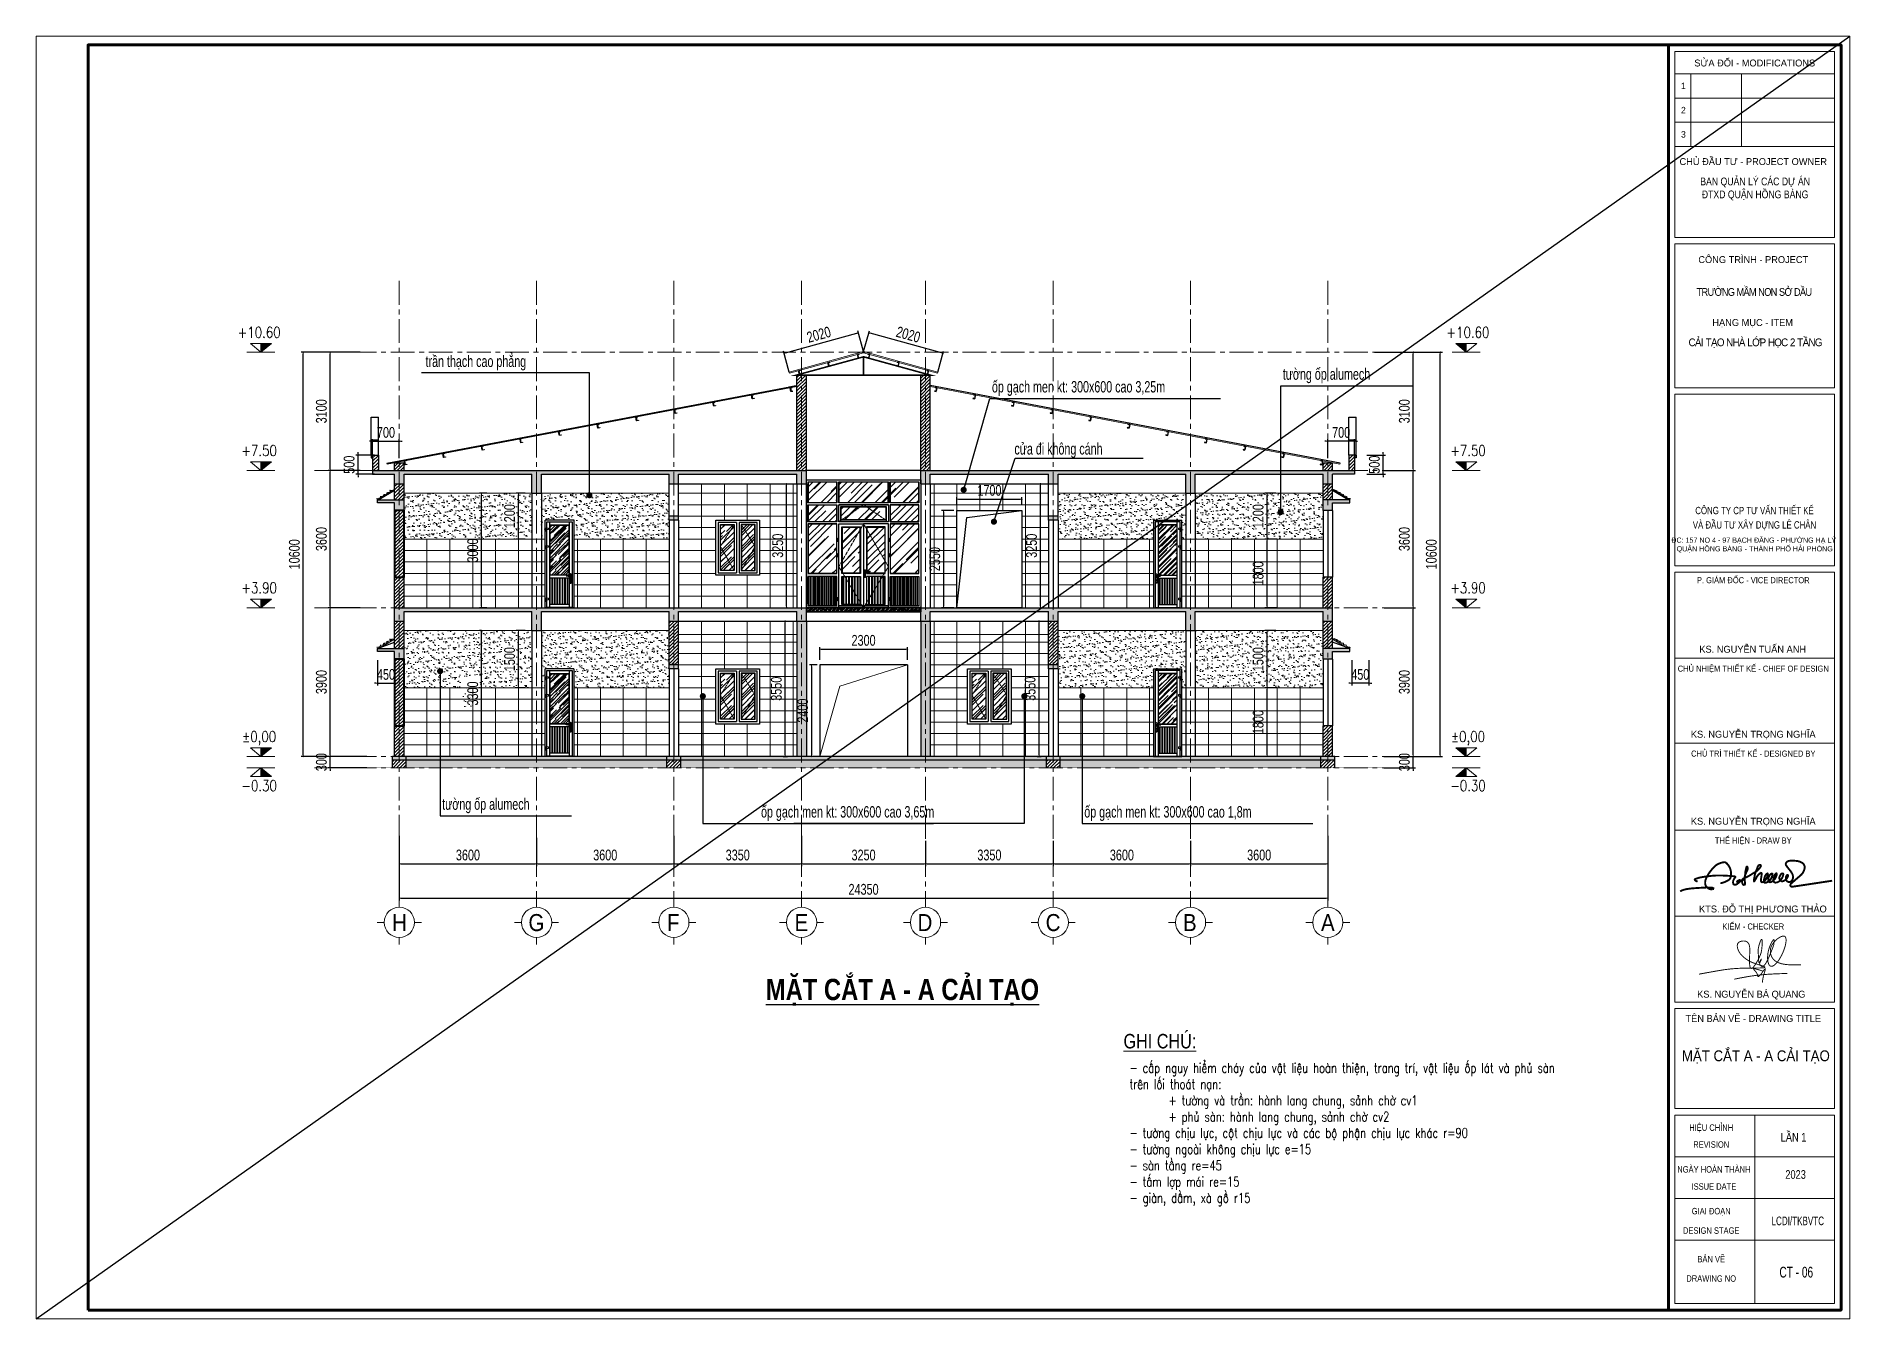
# Model space of a CAD drawing. Header units: millimetres. Extents: x -519517 to -431282, y -372679 to 113618.
# Drawn here: x -490082 to -442524, y -166279 to -132648 of the extents above; entities that cross this region are included whole.
import ezdxf
from ezdxf.enums import TextEntityAlignment as Align

# ---------------------------------------------------------------- set-up
doc = ezdxf.new("R2010")
doc.units = ezdxf.units.MM
doc.header["$LTSCALE"] = 5
for name, pattern in [('CENTER2', [28.575, 19.05, -3.175, 3.175, -3.175]), ('CENTERX2', [4, 2.5, -0.5, 0.5, -0.5]), ('DASHDOT', [1, 0.5, -0.25, 0, -0.25]), ('DASHDOTX2', [2, 1, -0.5, 0, -0.5]), ('HIDDEN', [0.375, 0.25, -0.125]), ('HO-01', [60, 10, -10, 0, -10, 10, -10, 0, -10])]:
    doc.linetypes.add(name, pattern=pattern)
doc.layers.get('0').update_dxf_attribs({"linetype": 'CENTER2'})
for name, color, linetype, lineweight in [('08. Net Text', 3, 'Continuous', 13), ('BICO-30-KY HIEU', 30, 'Continuous', 15), ('BICO-9-NÉT CỬA', 9, 'Continuous', 25), ('Bản lề cửa', 1, 'Continuous', 9), ('HATCH', 250, 'Continuous', 9), ('hatch1', 136, 'Continuous', 9), ('Khungten_LCDI', 7, 'Continuous', 25), ('LC Dim', 8, 'Continuous', 18), ('LC Hatch', 252, 'Continuous', 9), ('LC ISO', 153, 'Continuous', 13), ('LC Net dam 1', 30, 'Continuous', 30), ('LC Net dam2', 6, 'Continuous', 40), ('LC Net manh', 9, 'Continuous', 5), ('LC Net thay', 7, 'Continuous', 25), ('LC Net truc', 79, 'DASHDOT', 13), ('LC Text1', 3, 'Continuous', 20), ('LC Text2', 7, 'Continuous', 25), ('MANH', 35, 'HIDDEN', 5), ('v-MANH', 147, 'Continuous', 5), ('v-TEXT', 7, 'Continuous', 18), ('v-VLIEU', 251, 'Continuous', 5), ('vatlieu', 251, 'Continuous', 5), ('ĐT-254-TEXT', 254, 'Continuous', 20), ('ĐT-8-THAY2', 8, 'Continuous', 20)]:
    doc.layers.add(name, color=color, linetype=linetype, lineweight=lineweight)
doc.layers.add('KCS_Plotter', color=11, linetype='Continuous', plot=False)
for name, color, linetype in [('NTHAT', 8, 'Continuous'), ('THAY', 254, 'Continuous'), ('TIM', 4, 'DASHDOTX2'), ('Vat lieu 2', 48, 'Continuous')]:
    doc.layers.add(name, color=color, linetype=linetype)
doc.styles.add('BICO- hoatbif', font='hoatbif.shx', dxfattribs={"width": 0.6})
doc.styles.add('HOATBIF', font='hoatbif.shx', dxfattribs={"width": 0.75})
doc.styles.add('Khungten', font='VHAVAN.TTF', dxfattribs={"width": 0.9, "height": 5000})
doc.styles.add('LC 1', font='VHAVANB.TTF')
doc.styles.add('LC 3', font='vnsimli.shx', dxfattribs={"width": 0.75})
doc.styles.add('LC3', font='VHARIALB.TTF', dxfattribs={"width": 0.8})
doc.styles.add('T1', font='Vnsimli.shx', dxfattribs={"width": 0.8})
doc.styles.add('T2', font='VHARIAL.TTF', dxfattribs={"width": 0.8})
doc.styles.add('Text Khung Ten', font='VHAVAN.TTF')
doc.styles.add('Title', font='VHBLACK.TTF')
doc.styles.add('VnAvantH', font='VHAVANB.TTF', dxfattribs={"width": 0.6})
doc.styles.add('ĐT- hoatbif', font='hoatbif.shx', dxfattribs={"width": 0.6})
doc.dimstyles.new('Copy of 1-110', dxfattribs={"dimscale": 110, "dimtxt": 2.5, "dimasz": 0.35, "dimexe": 0.5, "dimexo": 0, "dimgap": 0.8, "dimtad": 1, "dimdec": 0, "dimzin": 0, "dimdsep": 46, "dimtxsty": 'HOATBIF', "dimblk1": 'DOT', "dimblk2": 'DOT', "dimsah": 1, "dimcen": -1, "dimdle": 1, "dimclrd": 256, "dimclre": 256, "dimclrt": 4, "dimadec": 3, "dimazin": 2, "dimtfac": 0.333333, "dimtdec": 0, "dimtix": 1, "dimtmove": 2, "dimatfit": 3, "dimldrblk": 'DOT', "dimfxl": 1, "dimtvp": 0.833333, "dimtolj": 1, "dimtzin": 0, "dimarcsym": 0})
doc.dimstyles.new('TL40', dxfattribs={"dimscale": 40, "dimtxt": 2, "dimasz": 1.2, "dimexe": 1.5, "dimexo": 1.5, "dimgap": 0.9, "dimtad": 1, "dimdec": 0, "dimzin": 12, "dimdsep": 46, "dimtxsty": 'BICO- hoatbif', "dimblk": 'ARCHTICK', "dimcen": 1.8, "dimdle": 1, "dimclrd": 256, "dimclre": 256, "dimclrt": 254, "dimadec": 0, "dimazin": 3, "dimtm": 1e-09, "dimtfac": 1, "dimtdec": 0, "dimtix": 1, "dimtmove": 1, "dimatfit": 3, "dimldrblk": 'DOT', "dimfxl": 1.5, "dimtvp": 0.6, "dimtzin": 4, "dimarcsym": 0})
pattern_1 = [(45, (-988472.935, 249758.167), (2e-15, 17.96051224), [6.35, -19.05]), (135, (-988468.445, 249758.167), (-17.96051224, 2e-15), [6.35, -19.05])]
pattern_2 = [(37.5, (-1216884.65, 111162.46), (-6.400125, 195.765295), [0, -154.432, 0, -172.72, 0, -165.1]), (7.5, (-1216884.65, 111162.46), (179.80931, 286.73004), [0, -83.312, 0, -139.192, 0, -53.34]), (327.5, (-1217009.62, 111162.46), (316.396948, 0.574874), [0, -50.8, 0, -182.88, 0, -238.76]), (317.5, (-1217009.62, 111162.46), (305.42258, 89.17173), [0, -25.4, 0, -119.888, 0, -137.16])]
pattern_3 = [(37.5, (-1216884.65, 111062.46), (-6.400125, 195.765295), [0, -154.432, 0, -172.72, 0, -165.1]), (7.5, (-1216884.65, 111062.46), (179.80931, 286.73004), [0, -83.312, 0, -139.192, 0, -53.34]), (327.5, (-1217009.62, 111062.46), (316.396948, 0.574874), [0, -50.8, 0, -182.88, 0, -238.76]), (317.5, (-1217009.62, 111062.46), (305.42258, 89.17173), [0, -25.4, 0, -119.888, 0, -137.16])]
pattern_4 = [(45, (0, 0), (-44.194174, 44.194174), [])]

msp = doc.modelspace()

# ---------------------------------------------------------------- texts
at = {"layer": 'LC Text1', "ltscale": 0.2, "style": 'LC 1', "width": 0.9}
for s, p in [('h', (-480557.7, -156247.7)), ('g', (-476965.4, -156247.7)), ('f', (-473378.4, -156247.7)), ('e', (-470018, -156247.7)), ('d', (-466776.3, -156247.7)), ('c', (-463416.4, -156247.7)), ('b', (-459830.5, -156247.7)), ('a', (-456210.9, -156247.7))]:
    msp.add_text(s, height=446.8, dxfattribs=at).set_placement(p, align=Align.BOTTOM_CENTER)
at = {"layer": 'LC Text1', "color": 3, "insert": (-461412.4, -159572.7), "char_height": 255.6818, "width": 12155.182, "attachment_point": 1, "style": 'LC 3'}
msp.add_mtext('- cÊp nguy hiÓm ch¸y cña vËt liÖu hoµn thiÖn, trang trÝ, vËt liÖu èp l¸t vµ phñ sµn trªn lèi tho¸t n¹n:\\P^I+ t\xadêng vµ trÇn: hµnh lang chung, s¶nh chê cv1\\P^I+ phñ sµn: hµnh lang chung, s¶nh chê cv2\\P- t\xadêng chÞu lùc, cét chÞu lùc vµ c¸c bé phËn chÞu lùc kh¸c r=90\\P- t\xadêng ngoµi kh«ng chÞu lùc e=15\\P- sµn tÇng re=45\\P- tÊm lîp m¸i re=15\\P- giµn, dÇm, xµ gå r15', dxfattribs=at)
at = {"layer": 'v-TEXT', "style": 'T2', "width": 0.8}
msp.add_text('%%Ughi chó:', height=379.83, dxfattribs=at).set_placement((-461569.3, -159190))
at = {"layer": 'ĐT-254-TEXT', "ltscale": 100, "style": 'ĐT- hoatbif', "width": 0.7}
for s, p in [('trÇn th¹ch cao ph¼ng', (-479873, -141321)), ('èp g¹ch men kt: 300x600 cao 3,25m', (-465019.3, -141989.6)), ('t\xadêng èp alumech', (-457391.8, -141656.5)), ('cöa ®i kh«ng c¸nh ', (-464430.2, -143616.6)), ('t\xadêng èp alumech', (-479436.9, -152933.4)), ('èp g¹ch men kt: 300x600 cao 3,65m', (-471075, -153136)), ('èp g¹ch men kt: 300x600 cao 1,8m', (-462597.3, -153136))]:
    msp.add_text(s, height=300, dxfattribs=at).set_placement(p)

# ---------------------------------------------------------------- blocks, each defined once
blk = doc.blocks.new('DOT')
at = {"color": 0, "linetype": 'ByBlock'}
blk.add_line((-0.5, 0), (-1, 0), dxfattribs=at)
at = {"color": 0, "linetype": 'ByBlock', "const_width": 0.5}
blk.add_lwpolyline([(-0.25, 0, 1), (0.25, 0, 1)], format="xyb", close=True, dxfattribs=at)
blk = doc.blocks.new('*D698')
at = {"layer": 'Defpoints', "color": 0, "transparency": 16777216}
for p in [(-480561, -153668), (-476961, -153668), (-476961, -154352)]:
    blk.add_point(p, dxfattribs=at)
at = {"layer": 'LC Dim', "lineweight": -2, "transparency": 16777216}
for p, q in [((-480561, -153668), (-480561, -154408)), ((-476961, -153668), (-476961, -154408)), ((-480522, -154352), (-477001, -154352))]:
    blk.add_line(p, q, dxfattribs=at)
at = {"layer": 'LC Dim', "lineweight": -2, "transparency": 16777216, "xscale": 39.62, "yscale": 39.62, "zscale": 39.62, "rotation": 180}
blk.add_blockref('DOT', (-480561, -154352), dxfattribs=at)
at = {"layer": 'LC Dim', "lineweight": -2, "transparency": 16777216, "xscale": 39.62, "yscale": 39.62, "zscale": 39.62}
blk.add_blockref('DOT', (-476961, -154352), dxfattribs=at)
at = {"layer": 'LC Dim', "color": 4, "transparency": 16777216, "insert": (-478761, -154120), "char_height": 283, "attachment_point": 5, "style": 'HOATBIF'}
blk.add_mtext('\\A1;3600', dxfattribs=at)
blk = doc.blocks.new('_Dot')
at = {"color": 0, "linetype": 'ByBlock', "lineweight": -2}
blk.add_line((-0.5, 0), (-1, 0), dxfattribs=at)
at = {"color": 0, "linetype": 'ByBlock', "const_width": 0.5}
blk.add_lwpolyline([(-0.25, 0, 1), (0.25, 0, 1)], format="xyb", close=True, dxfattribs=at)
blk = doc.blocks.new('*D699')
at = {"layer": 'Defpoints', "color": 0, "transparency": 16777216}
for p in [(-476961, -153668), (-473361, -153613), (-473361, -154352)]:
    blk.add_point(p, dxfattribs=at)
at = {"layer": 'LC Dim', "lineweight": -2, "transparency": 16777216}
for p, q in [((-476961, -153668), (-476961, -154408)), ((-473361, -153613), (-473361, -154408)), ((-476922, -154352), (-473401, -154352))]:
    blk.add_line(p, q, dxfattribs=at)
at = {"layer": 'LC Dim', "lineweight": -2, "transparency": 16777216, "xscale": 39.62, "yscale": 39.62, "zscale": 39.62, "rotation": 180}
blk.add_blockref('DOT', (-476961, -154352), dxfattribs=at)
at = {"layer": 'LC Dim', "lineweight": -2, "transparency": 16777216, "xscale": 39.62, "yscale": 39.62, "zscale": 39.62}
blk.add_blockref('DOT', (-473361, -154352), dxfattribs=at)
at = {"layer": 'LC Dim', "color": 4, "transparency": 16777216, "insert": (-475161, -154120), "char_height": 283, "attachment_point": 5, "style": 'HOATBIF'}
blk.add_mtext('\\A1;3600', dxfattribs=at)
blk = doc.blocks.new('*D700')
at = {"layer": 'Defpoints', "color": 0, "transparency": 16777216}
for p in [(-473361, -153613), (-470011, -153613), (-470011, -154352)]:
    blk.add_point(p, dxfattribs=at)
at = {"layer": 'LC Dim', "lineweight": -2, "transparency": 16777216}
for p, q in [((-473361, -153613), (-473361, -154408)), ((-470011, -153613), (-470011, -154408)), ((-473322, -154352), (-470051, -154352))]:
    blk.add_line(p, q, dxfattribs=at)
at = {"layer": 'LC Dim', "lineweight": -2, "transparency": 16777216, "xscale": 39.62, "yscale": 39.62, "zscale": 39.62, "rotation": 180}
blk.add_blockref('DOT', (-473361, -154352), dxfattribs=at)
at = {"layer": 'LC Dim', "lineweight": -2, "transparency": 16777216, "xscale": 39.62, "yscale": 39.62, "zscale": 39.62}
blk.add_blockref('DOT', (-470011, -154352), dxfattribs=at)
at = {"layer": 'LC Dim', "color": 4, "transparency": 16777216, "insert": (-471686, -154120), "char_height": 283, "attachment_point": 5, "style": 'HOATBIF'}
blk.add_mtext('\\A1;3350', dxfattribs=at)
blk = doc.blocks.new('*D701')
at = {"layer": 'Defpoints', "color": 0, "transparency": 16777216}
for p in [(-470011, -153613), (-466761, -153750), (-466761, -154352)]:
    blk.add_point(p, dxfattribs=at)
at = {"layer": 'LC Dim', "lineweight": -2, "transparency": 16777216}
for p, q in [((-470011, -153613), (-470011, -154408)), ((-466761, -153750), (-466761, -154408)), ((-469972, -154352), (-466801, -154352))]:
    blk.add_line(p, q, dxfattribs=at)
at = {"layer": 'LC Dim', "lineweight": -2, "transparency": 16777216, "xscale": 39.62, "yscale": 39.62, "zscale": 39.62, "rotation": 180}
blk.add_blockref('DOT', (-470011, -154352), dxfattribs=at)
at = {"layer": 'LC Dim', "lineweight": -2, "transparency": 16777216, "xscale": 39.62, "yscale": 39.62, "zscale": 39.62}
blk.add_blockref('DOT', (-466761, -154352), dxfattribs=at)
at = {"layer": 'LC Dim', "color": 4, "transparency": 16777216, "insert": (-468386, -154120), "char_height": 283, "attachment_point": 5, "style": 'HOATBIF'}
blk.add_mtext('\\A1;3250', dxfattribs=at)
blk = doc.blocks.new('*D702')
at = {"layer": 'Defpoints', "color": 0, "transparency": 16777216}
for p in [(-466761, -153750), (-463411, -153750), (-463411, -154352)]:
    blk.add_point(p, dxfattribs=at)
at = {"layer": 'LC Dim', "lineweight": -2, "transparency": 16777216}
for p, q in [((-466761, -153750), (-466761, -154408)), ((-463411, -153750), (-463411, -154408)), ((-466722, -154352), (-463451, -154352))]:
    blk.add_line(p, q, dxfattribs=at)
at = {"layer": 'LC Dim', "lineweight": -2, "transparency": 16777216, "xscale": 39.62, "yscale": 39.62, "zscale": 39.62, "rotation": 180}
blk.add_blockref('DOT', (-466761, -154352), dxfattribs=at)
at = {"layer": 'LC Dim', "lineweight": -2, "transparency": 16777216, "xscale": 39.62, "yscale": 39.62, "zscale": 39.62}
blk.add_blockref('DOT', (-463411, -154352), dxfattribs=at)
at = {"layer": 'LC Dim', "color": 4, "transparency": 16777216, "insert": (-465086, -154120), "char_height": 283, "attachment_point": 5, "style": 'HOATBIF'}
blk.add_mtext('\\A1;3350', dxfattribs=at)
blk = doc.blocks.new('*D703')
at = {"layer": 'Defpoints', "color": 0, "transparency": 16777216}
for p in [(-463411, -153750), (-459811, -153750), (-459811, -154352)]:
    blk.add_point(p, dxfattribs=at)
at = {"layer": 'LC Dim', "lineweight": -2, "transparency": 16777216}
for p, q in [((-463411, -153750), (-463411, -154408)), ((-459811, -153750), (-459811, -154408)), ((-463372, -154352), (-459851, -154352))]:
    blk.add_line(p, q, dxfattribs=at)
at = {"layer": 'LC Dim', "lineweight": -2, "transparency": 16777216, "xscale": 39.62, "yscale": 39.62, "zscale": 39.62, "rotation": 180}
blk.add_blockref('DOT', (-463411, -154352), dxfattribs=at)
at = {"layer": 'LC Dim', "lineweight": -2, "transparency": 16777216, "xscale": 39.62, "yscale": 39.62, "zscale": 39.62}
blk.add_blockref('DOT', (-459811, -154352), dxfattribs=at)
at = {"layer": 'LC Dim', "color": 4, "transparency": 16777216, "insert": (-461611, -154120), "char_height": 283, "attachment_point": 5, "style": 'HOATBIF'}
blk.add_mtext('\\A1;3600', dxfattribs=at)
blk = doc.blocks.new('*D704')
at = {"layer": 'Defpoints', "color": 0, "transparency": 16777216}
for p in [(-459811, -153750), (-456211, -153750), (-456211, -154352)]:
    blk.add_point(p, dxfattribs=at)
at = {"layer": 'LC Dim', "lineweight": -2, "transparency": 16777216}
for p, q in [((-459811, -153750), (-459811, -154408)), ((-456211, -153750), (-456211, -154408)), ((-459772, -154352), (-456251, -154352))]:
    blk.add_line(p, q, dxfattribs=at)
at = {"layer": 'LC Dim', "lineweight": -2, "transparency": 16777216, "xscale": 39.62, "yscale": 39.62, "zscale": 39.62, "rotation": 180}
blk.add_blockref('DOT', (-459811, -154352), dxfattribs=at)
at = {"layer": 'LC Dim', "lineweight": -2, "transparency": 16777216, "xscale": 39.62, "yscale": 39.62, "zscale": 39.62}
blk.add_blockref('DOT', (-456211, -154352), dxfattribs=at)
at = {"layer": 'LC Dim', "color": 4, "transparency": 16777216, "insert": (-458011, -154120), "char_height": 283, "attachment_point": 5, "style": 'HOATBIF'}
blk.add_mtext('\\A1;3600', dxfattribs=at)
blk = doc.blocks.new('*D705')
at = {"layer": 'Defpoints', "color": 0, "transparency": 16777216}
for p in [(-480561, -153613), (-456211, -153613), (-456211, -155252)]:
    blk.add_point(p, dxfattribs=at)
at = {"layer": 'LC Dim', "lineweight": -2, "transparency": 16777216}
for p, q in [((-480561, -153613), (-480561, -155308)), ((-456211, -153613), (-456211, -155308)), ((-480522, -155252), (-456251, -155252))]:
    blk.add_line(p, q, dxfattribs=at)
at = {"layer": 'LC Dim', "lineweight": -2, "transparency": 16777216, "xscale": 39.62, "yscale": 39.62, "zscale": 39.62, "rotation": 180}
blk.add_blockref('DOT', (-480561, -155252), dxfattribs=at)
at = {"layer": 'LC Dim', "lineweight": -2, "transparency": 16777216, "xscale": 39.62, "yscale": 39.62, "zscale": 39.62}
blk.add_blockref('DOT', (-456211, -155252), dxfattribs=at)
at = {"layer": 'LC Dim', "color": 4, "transparency": 16777216, "insert": (-468386, -155020), "char_height": 283, "attachment_point": 5, "style": 'HOATBIF'}
blk.add_mtext('\\A1;24350', dxfattribs=at)
blk = doc.blocks.new('*D706')
at = {"layer": 'Defpoints', "color": 0, "transparency": 16777216}
for p in [(-482372, -151533), (-481409, -151533), (-481409, -151833)]:
    blk.add_point(p, dxfattribs=at)
at = {"layer": 'LC Dim', "lineweight": -2, "transparency": 16777216}
for p, q in [((-481409, -151533), (-482429, -151533)), ((-482372, -151494), (-482372, -151454)), ((-482372, -151833), (-482372, -151533)), ((-481409, -151833), (-482429, -151833)), ((-482372, -151873), (-482372, -151913))]:
    blk.add_line(p, q, dxfattribs=at)
at = {"layer": 'LC Dim', "lineweight": -2, "transparency": 16777216, "xscale": 39.62, "yscale": 39.62, "zscale": 39.62}
for p, rotation in [((-482372, -151533), 270), ((-482372, -151833), 90)]:
    blk.add_blockref('DOT', p, dxfattribs=dict(at, rotation=rotation))
at = {"layer": 'LC Dim', "color": 4, "transparency": 16777216, "insert": (-482604, -151683), "char_height": 283, "attachment_point": 5, "rotation": 90, "style": 'HOATBIF'}
blk.add_mtext('\\A1;300', dxfattribs=at)
blk = doc.blocks.new('*D707')
at = {"layer": 'Defpoints', "color": 0, "transparency": 16777216}
for p in [(-482372, -147633), (-481586, -147633), (-481409, -151533)]:
    blk.add_point(p, dxfattribs=at)
at = {"layer": 'LC Dim', "lineweight": -2, "transparency": 16777216}
for p, q in [((-481586, -147633), (-482429, -147633)), ((-482372, -151494), (-482372, -147673)), ((-481409, -151533), (-482429, -151533))]:
    blk.add_line(p, q, dxfattribs=at)
at = {"layer": 'LC Dim', "lineweight": -2, "transparency": 16777216, "xscale": 39.62, "yscale": 39.62, "zscale": 39.62}
for p, rotation in [((-482372, -147633), 90), ((-482372, -151533), 270)]:
    blk.add_blockref('DOT', p, dxfattribs=dict(at, rotation=rotation))
at = {"layer": 'LC Dim', "color": 4, "transparency": 16777216, "insert": (-482604, -149583), "char_height": 283, "attachment_point": 5, "rotation": 90, "style": 'HOATBIF'}
blk.add_mtext('\\A1;3900', dxfattribs=at)
blk = doc.blocks.new('*D708')
at = {"layer": 'Defpoints', "color": 0, "transparency": 16777216}
for p in [(-482372, -144033), (-481586, -144033), (-481586, -147633)]:
    blk.add_point(p, dxfattribs=at)
at = {"layer": 'LC Dim', "lineweight": -2, "transparency": 16777216}
for p, q in [((-481586, -144033), (-482429, -144033)), ((-482372, -147594), (-482372, -144073)), ((-481586, -147633), (-482429, -147633))]:
    blk.add_line(p, q, dxfattribs=at)
at = {"layer": 'LC Dim', "lineweight": -2, "transparency": 16777216, "xscale": 39.62, "yscale": 39.62, "zscale": 39.62}
for p, rotation in [((-482372, -144033), 90), ((-482372, -147633), 270)]:
    blk.add_blockref('DOT', p, dxfattribs=dict(at, rotation=rotation))
at = {"layer": 'LC Dim', "color": 4, "transparency": 16777216, "insert": (-482604, -145833), "char_height": 283, "attachment_point": 5, "rotation": 90, "style": 'HOATBIF'}
blk.add_mtext('\\A1;3600', dxfattribs=at)
blk = doc.blocks.new('*D709')
at = {"layer": 'Defpoints', "color": 0, "transparency": 16777216}
for p in [(-482372, -140933), (-481586, -140933), (-481586, -144033)]:
    blk.add_point(p, dxfattribs=at)
at = {"layer": 'LC Dim', "lineweight": -2, "transparency": 16777216}
for p, q in [((-481586, -140933), (-482429, -140933)), ((-482372, -143994), (-482372, -140973)), ((-481586, -144033), (-482429, -144033))]:
    blk.add_line(p, q, dxfattribs=at)
at = {"layer": 'LC Dim', "lineweight": -2, "transparency": 16777216, "xscale": 39.62, "yscale": 39.62, "zscale": 39.62}
for p, rotation in [((-482372, -140933), 90), ((-482372, -144033), 270)]:
    blk.add_blockref('DOT', p, dxfattribs=dict(at, rotation=rotation))
at = {"layer": 'LC Dim', "color": 4, "transparency": 16777216, "insert": (-482604, -142483), "char_height": 283, "attachment_point": 5, "rotation": 90, "style": 'HOATBIF'}
blk.add_mtext('\\A1;3100', dxfattribs=at)
blk = doc.blocks.new('*D710')
at = {"layer": 'Defpoints', "color": 0, "transparency": 16777216}
for p in [(-483080, -140933), (-481586, -140933), (-481586, -151533)]:
    blk.add_point(p, dxfattribs=at)
at = {"layer": 'LC Dim', "lineweight": -2, "transparency": 16777216}
for p, q in [((-481586, -140933), (-483136, -140933)), ((-483080, -151494), (-483080, -140973)), ((-481586, -151533), (-483136, -151533))]:
    blk.add_line(p, q, dxfattribs=at)
at = {"layer": 'LC Dim', "lineweight": -2, "transparency": 16777216, "xscale": 39.62, "yscale": 39.62, "zscale": 39.62}
for p, rotation in [((-483080, -140933), 90), ((-483080, -151533), 270)]:
    blk.add_blockref('DOT', p, dxfattribs=dict(at, rotation=rotation))
at = {"layer": 'LC Dim', "color": 4, "transparency": 16777216, "insert": (-483312, -146233), "char_height": 283, "attachment_point": 5, "rotation": 90, "style": 'HOATBIF'}
blk.add_mtext('\\A1;10600', dxfattribs=at)
blk = doc.blocks.new('*D711')
at = {"layer": 'Defpoints', "color": 0, "transparency": 16777216}
for p in [(-454744, -151533), (-453971, -151533), (-454744, -151833)]:
    blk.add_point(p, dxfattribs=at)
at = {"layer": 'LC Dim', "lineweight": -2, "transparency": 16777216}
for p, q in [((-454744, -151533), (-453914, -151533)), ((-453971, -151494), (-453971, -151454)), ((-453971, -151833), (-453971, -151533)), ((-454744, -151833), (-453914, -151833)), ((-453971, -151873), (-453971, -151913))]:
    blk.add_line(p, q, dxfattribs=at)
at = {"layer": 'LC Dim', "lineweight": -2, "transparency": 16777216, "xscale": 39.62, "yscale": 39.62, "zscale": 39.62}
for p, rotation in [((-453971, -151533), 270), ((-453971, -151833), 90)]:
    blk.add_blockref('DOT', p, dxfattribs=dict(at, rotation=rotation))
at = {"layer": 'LC Dim', "color": 4, "transparency": 16777216, "insert": (-454203, -151683), "char_height": 283, "attachment_point": 5, "rotation": 90, "style": 'HOATBIF'}
blk.add_mtext('\\A1;300', dxfattribs=at)
blk = doc.blocks.new('*D712')
at = {"layer": 'Defpoints', "color": 0, "transparency": 16777216}
for p in [(-454729, -147633), (-453971, -147633), (-454744, -151533)]:
    blk.add_point(p, dxfattribs=at)
at = {"layer": 'LC Dim', "lineweight": -2, "transparency": 16777216}
for p, q in [((-454729, -147633), (-453914, -147633)), ((-453971, -151494), (-453971, -147673)), ((-454744, -151533), (-453914, -151533))]:
    blk.add_line(p, q, dxfattribs=at)
at = {"layer": 'LC Dim', "lineweight": -2, "transparency": 16777216, "xscale": 39.62, "yscale": 39.62, "zscale": 39.62}
for p, rotation in [((-453971, -147633), 90), ((-453971, -151533), 270)]:
    blk.add_blockref('DOT', p, dxfattribs=dict(at, rotation=rotation))
at = {"layer": 'LC Dim', "color": 4, "transparency": 16777216, "insert": (-454203, -149583), "char_height": 283, "attachment_point": 5, "rotation": 90, "style": 'HOATBIF'}
blk.add_mtext('\\A1;3900', dxfattribs=at)
blk = doc.blocks.new('*D713')
at = {"layer": 'Defpoints', "color": 0, "transparency": 16777216}
for p in [(-454729, -144033), (-453971, -144033), (-454729, -147633)]:
    blk.add_point(p, dxfattribs=at)
at = {"layer": 'LC Dim', "lineweight": -2, "transparency": 16777216}
for p, q in [((-454729, -144033), (-453914, -144033)), ((-453971, -147594), (-453971, -144073)), ((-454729, -147633), (-453914, -147633))]:
    blk.add_line(p, q, dxfattribs=at)
at = {"layer": 'LC Dim', "lineweight": -2, "transparency": 16777216, "xscale": 39.62, "yscale": 39.62, "zscale": 39.62}
for p, rotation in [((-453971, -144033), 90), ((-453971, -147633), 270)]:
    blk.add_blockref('DOT', p, dxfattribs=dict(at, rotation=rotation))
at = {"layer": 'LC Dim', "color": 4, "transparency": 16777216, "insert": (-454203, -145833), "char_height": 283, "attachment_point": 5, "rotation": 90, "style": 'HOATBIF'}
blk.add_mtext('\\A1;3600', dxfattribs=at)
blk = doc.blocks.new('*D714')
at = {"layer": 'Defpoints', "color": 0, "transparency": 16777216}
for p in [(-454990, -140933), (-453971, -140933), (-454729, -144033)]:
    blk.add_point(p, dxfattribs=at)
at = {"layer": 'LC Dim', "lineweight": -2, "transparency": 16777216}
for p, q in [((-454990, -140933), (-453914, -140933)), ((-453971, -143994), (-453971, -140973)), ((-454729, -144033), (-453914, -144033))]:
    blk.add_line(p, q, dxfattribs=at)
at = {"layer": 'LC Dim', "lineweight": -2, "transparency": 16777216, "xscale": 39.62, "yscale": 39.62, "zscale": 39.62}
for p, rotation in [((-453971, -140933), 90), ((-453971, -144033), 270)]:
    blk.add_blockref('DOT', p, dxfattribs=dict(at, rotation=rotation))
at = {"layer": 'LC Dim', "color": 4, "transparency": 16777216, "insert": (-454203, -142483), "char_height": 283, "attachment_point": 5, "rotation": 90, "style": 'HOATBIF'}
blk.add_mtext('\\A1;3100', dxfattribs=at)
blk = doc.blocks.new('*D715')
at = {"layer": 'Defpoints', "color": 0, "transparency": 16777216}
for p in [(-454729, -140933), (-453263, -140933), (-454729, -151533)]:
    blk.add_point(p, dxfattribs=at)
at = {"layer": 'LC Dim', "lineweight": -2, "transparency": 16777216}
for p, q in [((-454729, -140933), (-453207, -140933)), ((-453263, -151494), (-453263, -140973)), ((-454729, -151533), (-453207, -151533))]:
    blk.add_line(p, q, dxfattribs=at)
at = {"layer": 'LC Dim', "lineweight": -2, "transparency": 16777216, "xscale": 39.62, "yscale": 39.62, "zscale": 39.62}
for p, rotation in [((-453263, -140933), 90), ((-453263, -151533), 270)]:
    blk.add_blockref('DOT', p, dxfattribs=dict(at, rotation=rotation))
at = {"layer": 'LC Dim', "color": 4, "transparency": 16777216, "insert": (-453495, -146233), "char_height": 283, "attachment_point": 5, "rotation": 90, "style": 'HOATBIF'}
blk.add_mtext('\\A1;10600', dxfattribs=at)
blk = doc.blocks.new('KHOAD1')
at = {"linetype": 'HO-01'}
blk.add_line((30, 0), (-35, 0), dxfattribs=at)
for points in [[(3, 13), (9, 5, -1.309276), (-10, 0, 0.002546), (-10, 6, 0.582818), (-19, 15, -0.101796), (-55, 14, -0.023071), (-114, 26, -0.858111), (-113, 32, 0.088815), (-37, 25, 0.077253), (-22, 28, -0.174153), (-7, 29, -0.264121), (0, 21, 0.081743), (7, 3)], [(20, 15), (20, 63, 0.414214), (3, 80, 0.113888), (-10, 77, -0.128806), (-20, 75)], [(-20, 75), (-20, 29, 0.414214)], [(-20, 15), (-20, -143, 0.414214), (-3, -160, 0.113888), (10, -157, -0.128806), (20, -155), (20, 15, 0.414214)], [(5, -95), (5, -75, 1), (-5, -75), (-5, -95, 1), (5, -95, -1)]]:
    blk.add_lwpolyline(points, format="xyb")
blk.add_lwpolyline([(0, -175), (0, 95)], dxfattribs=at)
blk.add_arc((0, 0), 11.2, 148.5757, 63.4804)
blk = doc.blocks.new('bản lề cửa đi XingFa chiếu đứng')
at = {"layer": 'Bản lề cửa', "color": 0}
for p, q in [((-47, 63), (-27, 63)), ((-47, 63), (-47, 23)), ((-47, 23), (-27, 23)), ((-47, -20), (-47, 20)), ((-47, 20), (-27, 20)), ((-45, 65), (-45, 63)), ((-45, 20), (-45, 23)), ((-45, 20), (-29, 20)), ((-43, 67), (-31, 67)), ((-29, 65), (-29, 63)), ((-29, 20), (-29, 23)), ((-27, 63), (-27, 23)), ((-27, -20), (-27, 20)), ((-47, -20), (-27, -20)), ((-45, -22), (-45, -20)), ((-43, -24), (-31, -24)), ((-29, -22), (-29, -20))]:
    blk.add_line(p, q, dxfattribs=at)
for points in [[(-93, 23), (-47, 23), (-47, 63), (-93, 63)], [(-27, -20), (-12, -20), (-12, 20), (-27, 20)]]:
    blk.add_lwpolyline(points, close=True, dxfattribs=at)
for centre, start, end in [((-43, 65), 90, 180), ((-31, 65), 0, 90), ((-43, -22), 180, 270), ((-31, -22), 270, 0)]:
    blk.add_arc(centre, 2, start, end, dxfattribs=at)
blk = doc.blocks.new('*D690')
at = {"layer": 'Defpoints', "color": 0, "transparency": 16777216}
for p in [(-481136, -149009), (-480686, -149009), (-480686, -149616)]:
    blk.add_point(p, dxfattribs=at)
at = {"layer": 'LC Dim', "lineweight": -2, "transparency": 16777216}
for p, q in [((-481136, -149009), (-481136, -149672)), ((-480686, -149009), (-480686, -149672)), ((-481176, -149616), (-481215, -149616)), ((-481136, -149616), (-480686, -149616)), ((-480647, -149616), (-480607, -149616))]:
    blk.add_line(p, q, dxfattribs=at)
at = {"layer": 'LC Dim', "lineweight": -2, "transparency": 16777216, "xscale": 39.62, "yscale": 39.62, "zscale": 39.62}
blk.add_blockref('DOT', (-481136, -149616), dxfattribs=at)
at = {"layer": 'LC Dim', "lineweight": -2, "transparency": 16777216, "xscale": 39.62, "yscale": 39.62, "zscale": 39.62, "rotation": 180}
blk.add_blockref('DOT', (-480686, -149616), dxfattribs=at)
at = {"layer": 'LC Dim', "color": 4, "transparency": 16777216, "insert": (-480911, -149384), "char_height": 283, "attachment_point": 5, "style": 'HOATBIF'}
blk.add_mtext('\\A1;450', dxfattribs=at)
blk = doc.blocks.new('*D691')
at = {"layer": 'Defpoints', "color": 0, "transparency": 16777216}
for p in [(-480561, -143270), (-481261, -143709), (-480561, -143709)]:
    blk.add_point(p, dxfattribs=at)
at = {"layer": 'LC Dim', "lineweight": -2, "transparency": 16777216}
for p, q in [((-481301, -143270), (-481340, -143270)), ((-481261, -143709), (-481261, -143213)), ((-481261, -143270), (-480561, -143270)), ((-480561, -143709), (-480561, -143213)), ((-480522, -143270), (-480482, -143270))]:
    blk.add_line(p, q, dxfattribs=at)
at = {"layer": 'LC Dim', "lineweight": -2, "transparency": 16777216, "xscale": 39.62, "yscale": 39.62, "zscale": 39.62}
blk.add_blockref('DOT', (-481261, -143270), dxfattribs=at)
at = {"layer": 'LC Dim', "lineweight": -2, "transparency": 16777216, "xscale": 39.62, "yscale": 39.62, "zscale": 39.62, "rotation": 180}
blk.add_blockref('DOT', (-480561, -143270), dxfattribs=at)
at = {"layer": 'LC Dim', "color": 4, "transparency": 16777216, "insert": (-480911, -143038), "char_height": 283, "attachment_point": 5, "style": 'HOATBIF'}
blk.add_mtext('\\A1;700', dxfattribs=at)
blk = doc.blocks.new('*D692')
at = {"layer": 'Defpoints', "color": 0, "transparency": 16777216}
for p in [(-481644, -143633), (-481215, -143633), (-481215, -144133)]:
    blk.add_point(p, dxfattribs=at)
at = {"layer": 'LC Dim', "lineweight": -2, "transparency": 16777216}
for p, q in [((-481644, -143594), (-481644, -143554)), ((-481215, -143633), (-481700, -143633)), ((-481644, -144133), (-481644, -143633)), ((-481215, -144133), (-481700, -144133)), ((-481644, -144173), (-481644, -144213))]:
    blk.add_line(p, q, dxfattribs=at)
at = {"layer": 'LC Dim', "lineweight": -2, "transparency": 16777216, "xscale": 39.62, "yscale": 39.62, "zscale": 39.62}
for p, rotation in [((-481644, -143633), 270), ((-481644, -144133), 90)]:
    blk.add_blockref('DOT', p, dxfattribs=dict(at, rotation=rotation))
at = {"layer": 'LC Dim', "color": 4, "transparency": 16777216, "insert": (-481876, -143883), "char_height": 283, "attachment_point": 5, "rotation": 90, "style": 'HOATBIF'}
blk.add_mtext('\\A1;500', dxfattribs=at)
blk = doc.blocks.new('*D693')
at = {"layer": 'Defpoints', "color": 0, "transparency": 16777216}
for p in [(-455584, -149009), (-455134, -149009), (-455584, -149616)]:
    blk.add_point(p, dxfattribs=at)
at = {"layer": 'LC Dim', "lineweight": -2, "transparency": 16777216}
for p, q in [((-455584, -149009), (-455584, -149672)), ((-455134, -149009), (-455134, -149672)), ((-455624, -149616), (-455663, -149616)), ((-455134, -149616), (-455584, -149616)), ((-455094, -149616), (-455055, -149616))]:
    blk.add_line(p, q, dxfattribs=at)
at = {"layer": 'LC Dim', "lineweight": -2, "transparency": 16777216, "xscale": 39.62, "yscale": 39.62, "zscale": 39.62}
blk.add_blockref('DOT', (-455584, -149616), dxfattribs=at)
at = {"layer": 'LC Dim', "lineweight": -2, "transparency": 16777216, "xscale": 39.62, "yscale": 39.62, "zscale": 39.62, "rotation": 180}
blk.add_blockref('DOT', (-455134, -149616), dxfattribs=at)
at = {"layer": 'LC Dim', "color": 4, "transparency": 16777216, "insert": (-455359, -149384), "char_height": 283, "attachment_point": 5, "style": 'HOATBIF'}
blk.add_mtext('\\A1;450', dxfattribs=at)
blk = doc.blocks.new('*D694')
at = {"layer": 'Defpoints', "color": 0, "transparency": 16777216}
for p in [(-456211, -143270), (-456211, -143709), (-455511, -143709)]:
    blk.add_point(p, dxfattribs=at)
at = {"layer": 'LC Dim', "lineweight": -2, "transparency": 16777216}
for p, q in [((-456251, -143270), (-456290, -143270)), ((-456211, -143709), (-456211, -143213)), ((-455511, -143270), (-456211, -143270)), ((-455511, -143709), (-455511, -143213)), ((-455472, -143270), (-455432, -143270))]:
    blk.add_line(p, q, dxfattribs=at)
at = {"layer": 'LC Dim', "lineweight": -2, "transparency": 16777216, "xscale": 39.62, "yscale": 39.62, "zscale": 39.62}
blk.add_blockref('DOT', (-456211, -143270), dxfattribs=at)
at = {"layer": 'LC Dim', "lineweight": -2, "transparency": 16777216, "xscale": 39.62, "yscale": 39.62, "zscale": 39.62, "rotation": 180}
blk.add_blockref('DOT', (-455511, -143270), dxfattribs=at)
at = {"layer": 'LC Dim', "color": 4, "transparency": 16777216, "insert": (-455861, -143038), "char_height": 283, "attachment_point": 5, "style": 'HOATBIF'}
blk.add_mtext('\\A1;700', dxfattribs=at)
blk = doc.blocks.new('*D695')
at = {"layer": 'Defpoints', "color": 0, "transparency": 16777216}
for p in [(-455186, -143633), (-454757, -143633), (-455186, -144133)]:
    blk.add_point(p, dxfattribs=at)
at = {"layer": 'LC Dim', "lineweight": -2, "transparency": 16777216}
for p, q in [((-454757, -143594), (-454757, -143554)), ((-455186, -143633), (-454700, -143633)), ((-454757, -144133), (-454757, -143633)), ((-455186, -144133), (-454700, -144133)), ((-454757, -144173), (-454757, -144213))]:
    blk.add_line(p, q, dxfattribs=at)
at = {"layer": 'LC Dim', "lineweight": -2, "transparency": 16777216, "xscale": 39.62, "yscale": 39.62, "zscale": 39.62}
for p, rotation in [((-454757, -143633), 270), ((-454757, -144133), 90)]:
    blk.add_blockref('DOT', p, dxfattribs=dict(at, rotation=rotation))
at = {"layer": 'LC Dim', "color": 4, "transparency": 16777216, "insert": (-454989, -143883), "char_height": 283, "attachment_point": 5, "rotation": 90, "style": 'HOATBIF'}
blk.add_mtext('\\A1;500', dxfattribs=at)
blk = doc.blocks.new('*D696')
at = {"layer": 'Defpoints', "color": 0, "transparency": 16777216}
for p in [(-468523, -140427), (-468388, -140919), (-470336, -141454)]:
    blk.add_point(p, dxfattribs=at)
at = {"layer": 'LC Dim', "lineweight": -2, "transparency": 16777216}
for p, q in [((-470433, -140952), (-468561, -140438)), ((-468388, -140919), (-468538, -140373)), ((-470336, -141454), (-470486, -140908))]:
    blk.add_line(p, q, dxfattribs=at)
at = {"layer": 'LC Dim', "lineweight": -2, "transparency": 16777216, "xscale": 39.62, "yscale": 39.62, "zscale": 39.62}
for p, rotation in [((-468523, -140427), 15.36481050096288), ((-470471, -140963), 195.3648105009629)]:
    blk.add_blockref('DOT', p, dxfattribs=dict(at, rotation=rotation))
at = {"layer": 'LC Dim', "color": 4, "transparency": 16777216, "insert": (-469559, -140471), "char_height": 283, "attachment_point": 5, "rotation": 15.3648, "style": 'HOATBIF'}
blk.add_mtext('\\A1;2020', dxfattribs=at)
blk = doc.blocks.new('*D697')
at = {"layer": 'Defpoints', "color": 0, "transparency": 16777216}
for p in [(-468249, -140427), (-468384, -140919), (-466436, -141454)]:
    blk.add_point(p, dxfattribs=at)
at = {"layer": 'LC Dim', "lineweight": -2, "transparency": 16777216}
for p, q in [((-468384, -140919), (-468234, -140373)), ((-466339, -140952), (-468211, -140438)), ((-466436, -141454), (-466286, -140908))]:
    blk.add_line(p, q, dxfattribs=at)
at = {"layer": 'LC Dim', "lineweight": -2, "transparency": 16777216, "xscale": 39.62, "yscale": 39.62, "zscale": 39.62}
for p, rotation in [((-468249, -140427), 164.6351894990371), ((-466301, -140963), 344.6351894990371)]:
    blk.add_blockref('DOT', p, dxfattribs=dict(at, rotation=rotation))
at = {"layer": 'LC Dim', "color": 4, "transparency": 16777216, "insert": (-467214, -140471), "char_height": 283, "attachment_point": 5, "rotation": 344.6352, "style": 'HOATBIF'}
blk.add_mtext('\\A1;2020', dxfattribs=at)
blk = doc.blocks.new('*D688')
at = {"layer": 'Defpoints', "color": 0, "transparency": 16777216}
for p in [(-478403, -144633), (-478265, -144633), (-478265, -147633)]:
    blk.add_point(p, dxfattribs=at)
at = {"layer": 'LC Dim', "lineweight": -2, "transparency": 16777216}
for p, q in [((-478265, -144633), (-478459, -144633)), ((-478403, -147594), (-478403, -144673)), ((-478265, -147633), (-478459, -147633))]:
    blk.add_line(p, q, dxfattribs=at)
at = {"layer": 'LC Dim', "lineweight": -2, "transparency": 16777216, "xscale": 39.62, "yscale": 39.62, "zscale": 39.62}
for p, rotation in [((-478403, -144633), 90), ((-478403, -147633), 270)]:
    blk.add_blockref('DOT', p, dxfattribs=dict(at, rotation=rotation))
at = {"layer": 'LC Dim', "color": 4, "transparency": 16777216, "insert": (-478635, -146133), "char_height": 283, "attachment_point": 5, "rotation": 90, "style": 'HOATBIF'}
blk.add_mtext('\\A1;3000', dxfattribs=at)
blk = doc.blocks.new('*D689')
at = {"layer": 'Defpoints', "color": 0, "transparency": 16777216}
for p in [(-478403, -148233), (-478403, -148233), (-478403, -151533)]:
    blk.add_point(p, dxfattribs=at)
at = {"layer": 'LC Dim', "lineweight": -2, "transparency": 16777216}
for p, q in [((-478403, -148233), (-478459, -148233)), ((-478403, -151494), (-478403, -148273)), ((-478403, -151533), (-478459, -151533))]:
    blk.add_line(p, q, dxfattribs=at)
at = {"layer": 'LC Dim', "lineweight": -2, "transparency": 16777216, "xscale": 39.62, "yscale": 39.62, "zscale": 39.62}
for p, rotation in [((-478403, -148233), 90), ((-478403, -151533), 270)]:
    blk.add_blockref('DOT', p, dxfattribs=dict(at, rotation=rotation))
at = {"layer": 'LC Dim', "color": 4, "transparency": 16777216, "insert": (-478635, -149883), "char_height": 283, "attachment_point": 5, "rotation": 90, "style": 'HOATBIF'}
blk.add_mtext('\\A1;3300', dxfattribs=at)
blk = doc.blocks.new('_ArchTick')
at = {"color": 0, "linetype": 'ByBlock', "const_width": 0.15}
blk.add_lwpolyline([(-0.5, -0.5), (0.5, 0.5)], dxfattribs=at)
blk = doc.blocks.new('*D682')
at = {"layer": 'Defpoints', "color": 0, "transparency": 16777216}
for p in [(-477436, -148233), (-477260, -148233), (-477260, -149733)]:
    blk.add_point(p, dxfattribs=at)
at = {"layer": 'LC Dim', "lineweight": -2, "transparency": 16777216}
for p, q in [((-477260, -148233), (-477493, -148233)), ((-477436, -149694), (-477436, -148273)), ((-477260, -149733), (-477493, -149733))]:
    blk.add_line(p, q, dxfattribs=at)
at = {"layer": 'LC Dim', "lineweight": -2, "transparency": 16777216, "xscale": 39.62, "yscale": 39.62, "zscale": 39.62}
for p, rotation in [((-477436, -148233), 90), ((-477436, -149733), 270)]:
    blk.add_blockref('DOT', p, dxfattribs=dict(at, rotation=rotation))
at = {"layer": 'LC Dim', "color": 4, "transparency": 16777216, "insert": (-477668, -148983), "char_height": 283, "attachment_point": 5, "rotation": 90, "style": 'HOATBIF'}
blk.add_mtext('\\A1;1500', dxfattribs=at)
blk = doc.blocks.new('*D683')
at = {"layer": 'Defpoints', "color": 0, "transparency": 16777216}
for p in [(-457806, -149733), (-457536, -149733), (-457536, -151533)]:
    blk.add_point(p, dxfattribs=at)
at = {"layer": 'LC Dim', "lineweight": -2, "transparency": 16777216}
for p, q in [((-457536, -149733), (-457863, -149733)), ((-457806, -151494), (-457806, -149773)), ((-457536, -151533), (-457863, -151533))]:
    blk.add_line(p, q, dxfattribs=at)
at = {"layer": 'LC Dim', "lineweight": -2, "transparency": 16777216, "xscale": 39.62, "yscale": 39.62, "zscale": 39.62}
for p, rotation in [((-457806, -149733), 90), ((-457806, -151533), 270)]:
    blk.add_blockref('DOT', p, dxfattribs=dict(at, rotation=rotation))
at = {"layer": 'LC Dim', "color": 4, "transparency": 16777216, "insert": (-458038, -150633), "char_height": 283, "attachment_point": 5, "rotation": 90, "style": 'HOATBIF'}
blk.add_mtext('\\A1;1800', dxfattribs=at)
blk = doc.blocks.new('*D684')
at = {"layer": 'Defpoints', "color": 0, "transparency": 16777216}
for p in [(-457806, -148233), (-457576, -148233), (-457536, -149733)]:
    blk.add_point(p, dxfattribs=at)
at = {"layer": 'LC Dim', "lineweight": -2, "transparency": 16777216}
for p, q in [((-457576, -148233), (-457863, -148233)), ((-457806, -149694), (-457806, -148273)), ((-457536, -149733), (-457863, -149733))]:
    blk.add_line(p, q, dxfattribs=at)
at = {"layer": 'LC Dim', "lineweight": -2, "transparency": 16777216, "xscale": 39.62, "yscale": 39.62, "zscale": 39.62}
for p, rotation in [((-457806, -148233), 90), ((-457806, -149733), 270)]:
    blk.add_blockref('DOT', p, dxfattribs=dict(at, rotation=rotation))
at = {"layer": 'LC Dim', "color": 4, "transparency": 16777216, "insert": (-458038, -148983), "char_height": 283, "attachment_point": 5, "rotation": 90, "style": 'HOATBIF'}
blk.add_mtext('\\A1;1500', dxfattribs=at)
blk = doc.blocks.new('*D685')
at = {"layer": 'Defpoints', "color": 0, "transparency": 16777216}
for p in [(-457806, -145833), (-457536, -145833), (-457536, -147633)]:
    blk.add_point(p, dxfattribs=at)
at = {"layer": 'LC Dim', "lineweight": -2, "transparency": 16777216}
for p, q in [((-457536, -145833), (-457863, -145833)), ((-457806, -147594), (-457806, -145873)), ((-457536, -147633), (-457863, -147633))]:
    blk.add_line(p, q, dxfattribs=at)
at = {"layer": 'LC Dim', "lineweight": -2, "transparency": 16777216, "xscale": 39.62, "yscale": 39.62, "zscale": 39.62}
for p, rotation in [((-457806, -145833), 90), ((-457806, -147633), 270)]:
    blk.add_blockref('DOT', p, dxfattribs=dict(at, rotation=rotation))
at = {"layer": 'LC Dim', "color": 4, "transparency": 16777216, "insert": (-458038, -146733), "char_height": 283, "attachment_point": 5, "rotation": 90, "style": 'HOATBIF'}
blk.add_mtext('\\A1;1800', dxfattribs=at)
blk = doc.blocks.new('*D686')
at = {"layer": 'Defpoints', "color": 0, "transparency": 16777216}
for p in [(-457806, -144633), (-457576, -144633), (-457536, -145833)]:
    blk.add_point(p, dxfattribs=at)
at = {"layer": 'LC Dim', "lineweight": -2, "transparency": 16777216}
for p, q in [((-457576, -144633), (-457863, -144633)), ((-457806, -145794), (-457806, -144673)), ((-457536, -145833), (-457863, -145833))]:
    blk.add_line(p, q, dxfattribs=at)
at = {"layer": 'LC Dim', "lineweight": -2, "transparency": 16777216, "xscale": 39.62, "yscale": 39.62, "zscale": 39.62}
for p, rotation in [((-457806, -144633), 90), ((-457806, -145833), 270)]:
    blk.add_blockref('DOT', p, dxfattribs=dict(at, rotation=rotation))
at = {"layer": 'LC Dim', "color": 4, "transparency": 16777216, "insert": (-458038, -145233), "char_height": 283, "attachment_point": 5, "rotation": 90, "style": 'HOATBIF'}
blk.add_mtext('\\A1;1200', dxfattribs=at)
blk = doc.blocks.new('*D687')
at = {"layer": 'Defpoints', "color": 0, "transparency": 16777216}
for p in [(-477436, -144633), (-477260, -144633), (-477260, -145833)]:
    blk.add_point(p, dxfattribs=at)
at = {"layer": 'LC Dim', "lineweight": -2, "transparency": 16777216}
for p, q in [((-477260, -144633), (-477493, -144633)), ((-477436, -145794), (-477436, -144673)), ((-477260, -145833), (-477493, -145833))]:
    blk.add_line(p, q, dxfattribs=at)
at = {"layer": 'LC Dim', "lineweight": -2, "transparency": 16777216, "xscale": 39.62, "yscale": 39.62, "zscale": 39.62}
for p, rotation in [((-477436, -144633), 90), ((-477436, -145833), 270)]:
    blk.add_blockref('DOT', p, dxfattribs=dict(at, rotation=rotation))
at = {"layer": 'LC Dim', "color": 4, "transparency": 16777216, "insert": (-477668, -145233), "char_height": 283, "attachment_point": 5, "rotation": 90, "style": 'HOATBIF'}
blk.add_mtext('\\A1;1200', dxfattribs=at)
blk = doc.blocks.new('*D678')
at = {"layer": 'Defpoints', "color": 0, "transparency": 16777216}
for p in [(-470473, -144383), (-470403, -144383), (-470473, -147633)]:
    blk.add_point(p, dxfattribs=at)
at = {"layer": 'LC Dim', "lineweight": -2, "transparency": 16777216}
for p, q in [((-470473, -144383), (-470347, -144383)), ((-470403, -147594), (-470403, -144423)), ((-470473, -147633), (-470347, -147633))]:
    blk.add_line(p, q, dxfattribs=at)
at = {"layer": 'LC Dim', "lineweight": -2, "transparency": 16777216, "xscale": 39.62, "yscale": 39.62, "zscale": 39.62}
for p, rotation in [((-470403, -144383), 90), ((-470403, -147633), 270)]:
    blk.add_blockref('DOT', p, dxfattribs=dict(at, rotation=rotation))
at = {"layer": 'LC Dim', "color": 4, "transparency": 16777216, "insert": (-470636, -146008), "char_height": 283, "attachment_point": 5, "rotation": 90, "style": 'HOATBIF'}
blk.add_mtext('\\A1;3250', dxfattribs=at)
blk = doc.blocks.new('*D679')
at = {"layer": 'Defpoints', "color": 0, "transparency": 16777216}
for p in [(-470493, -147983), (-470440, -147983), (-470493, -151533)]:
    blk.add_point(p, dxfattribs=at)
at = {"layer": 'LC Dim', "lineweight": -2, "transparency": 16777216}
for p, q in [((-470493, -147983), (-470384, -147983)), ((-470440, -151494), (-470440, -148023)), ((-470493, -151533), (-470384, -151533))]:
    blk.add_line(p, q, dxfattribs=at)
at = {"layer": 'LC Dim', "lineweight": -2, "transparency": 16777216, "xscale": 39.62, "yscale": 39.62, "zscale": 39.62}
for p, rotation in [((-470440, -147983), 90), ((-470440, -151533), 270)]:
    blk.add_blockref('DOT', p, dxfattribs=dict(at, rotation=rotation))
at = {"layer": 'LC Dim', "color": 4, "transparency": 16777216, "insert": (-470672, -149758), "char_height": 283, "attachment_point": 5, "rotation": 90, "style": 'HOATBIF'}
blk.add_mtext('\\A1;3550', dxfattribs=at)
blk = doc.blocks.new('*D680')
at = {"layer": 'Defpoints', "color": 0, "transparency": 16777216}
for p in [(-463817, -144383), (-463748, -144383), (-463817, -147633)]:
    blk.add_point(p, dxfattribs=at)
at = {"layer": 'LC Dim', "lineweight": -2, "transparency": 16777216}
for p, q in [((-463817, -144383), (-463692, -144383)), ((-463748, -147594), (-463748, -144423)), ((-463817, -147633), (-463692, -147633))]:
    blk.add_line(p, q, dxfattribs=at)
at = {"layer": 'LC Dim', "lineweight": -2, "transparency": 16777216, "xscale": 39.62, "yscale": 39.62, "zscale": 39.62}
for p, rotation in [((-463748, -144383), 90), ((-463748, -147633), 270)]:
    blk.add_blockref('DOT', p, dxfattribs=dict(at, rotation=rotation))
at = {"layer": 'LC Dim', "color": 4, "transparency": 16777216, "insert": (-463980, -146008), "char_height": 283, "attachment_point": 5, "rotation": 90, "style": 'HOATBIF'}
blk.add_mtext('\\A1;3250', dxfattribs=at)
blk = doc.blocks.new('*D681')
at = {"layer": 'Defpoints', "color": 0, "transparency": 16777216}
for p in [(-463837, -147983), (-463785, -147983), (-463837, -151533)]:
    blk.add_point(p, dxfattribs=at)
at = {"layer": 'LC Dim', "lineweight": -2, "transparency": 16777216}
for p, q in [((-463837, -147983), (-463728, -147983)), ((-463785, -151494), (-463785, -148023)), ((-463837, -151533), (-463728, -151533))]:
    blk.add_line(p, q, dxfattribs=at)
at = {"layer": 'LC Dim', "lineweight": -2, "transparency": 16777216, "xscale": 39.62, "yscale": 39.62, "zscale": 39.62}
for p, rotation in [((-463785, -147983), 90), ((-463785, -151533), 270)]:
    blk.add_blockref('DOT', p, dxfattribs=dict(at, rotation=rotation))
at = {"layer": 'LC Dim', "color": 4, "transparency": 16777216, "insert": (-464017, -149758), "char_height": 283, "attachment_point": 5, "rotation": 90, "style": 'HOATBIF'}
blk.add_mtext('\\A1;3550', dxfattribs=at)
blk = doc.blocks.new('NGUYEN BA QUANG')
at = {"layer": 'LC ISO', "const_width": 54}
for points in [[(-3416, -557, -0.0010233), (-2231, -345, -0.0083849), (-1869, -289, -0.0261139), (-905, -212, -0.0071659), (-491, -205, 0.0017735), (-49, -203, 0.0097361), (200, -197, 0.025773), (331, -186, 0.0544649), (383, -173, 0.09183), (397, -166, 0.3862622), (399, -152, 0.1297931), (379, -135, 0.0368009), (321, -108, 0.0161279), (184, -59, -0.0067357), (-183, 62, -0.0239236), (-416, 154, -0.0467855), (-684, 310, -0.0415094), (-918, 503, -0.092678), (-1136, 813, -0.0777785), (-1199, 1035, -0.0701065), (-1196, 1141, -0.2015724), (-1106, 1286, -0.0918868), (-982, 1343, -0.1188506), (-732, 1351, -0.227561), (-543, 1208, -0.0557164), (-508, 1121, -0.0357413), (-487, 1019, -0.0227565), (-478, 904, -0.0186777), (-477, 714, 0.0053615), (-493, 294, 0.0225006), (-487, 25, 0.0249561), (-474, -85, 0.051878), (-451, -169, 0.0840037), (-427, -209, 0.302699), (-372, -224, 0.0910284), (-331, -204, 0.0457694), (-285, -164, 0.0314074), (-218, -87, 0.0264732), (-114, 66, 0.0388783), (124, 530, 0.0633875), (207, 831, 0.0303767), (243, 1236, 0.019395), (241, 1350, 0.050857), (231, 1429, 0.0892589), (221, 1451, 0.4461927), (202, 1454, 0.0896702), (185, 1438, 0.0483152), (156, 1388, 0.0245678), (114, 1288, 0.037087), (24, 971, 0.0681105), (7, 722, 0.0074038), (19, 571, -0.0098205), (27, 442, 0.0137748), (38, 214, 0.0239914), (46, 154, 0.0686415), (58, 113, 0.1684949), (71, 99, 0.190472), (82, 99, 0.1357526), (102, 116, 0.0425465), (133, 165, 0.0372468), (185, 280, 0.0834618), (192, 310, 0.7523962), (189, 311, 0.0771033), (170, 286, 0.0677775), (106, 135, 0.0796422), (97, 52, 0.0761501), (107, 12, 0.0908181), (168, -77, 0.1629919), (233, -111, 0.1345346), (287, -101, 0.0461347), (315, -85, 0.0588999), (372, -33, 0.0334464), (431, 44, 0.0204929), (492, 142, 0.0189308), (584, 325, 0.0123147), (712, 617, 0.006262), (906, 1114)], [(906, 1114, 0.0068212), (929, 1272, 0.0117745), (937, 1340, 0.0262664), (938, 1394, 0.0521035), (935, 1423, 0.0767832), (930, 1436, 0.1639711), (923, 1442, 0.1700422), (914, 1442, 0.0804787), (902, 1436, 0.05585), (881, 1417, 0.0310563), (847, 1375, 0.0252032), (791, 1286, 0.116129), (556, 476, 0.0619741), (575, 166, 0.0453647), (610, 47, 0.0706763), (660, -41, 0.0914148), (710, -86, 0.1469051), (783, -104, 0.0684475), (833, -95, 0.0496358), (885, -72, 0.0539859), (978, -6, 0.0292093), (1056, 69, 0.0213044), (1134, 162, 0.0254909), (1250, 329, 0.0688733), (1561, 1027, 0.0177299), (1596, 1171, 0.0376973), (1624, 1368, 0.0290371), (1623, 1453, 0.0428799), (1613, 1525, 0.0667264), (1590, 1583, 0.1004946), (1556, 1623, 0.1118715), (1508, 1644, 0.0546311), (1469, 1647, 0.0411791), (1426, 1643, 0.04561), (1355, 1623, 0.0496701), (1225, 1558, 0.1094288), (829, 1164, 0.0504697), (753, 1012, 0.3681263), (1079, 156, 0.0406548), (1223, 90, 0.031441), (1383, 42, 0.0235031), (1557, 9, 0.0170839), (1742, -10, 0.0119355), (1936, -19, 0.0091334), (2206, -21, 0.0029154), (2480, -16)], [(-1368, -847, -0.0040515), (-800, -737, -0.0263843), (342, -582, -0.0063389), (726, -556, -0.0042152), (1111, -537, -0.0026292), (1689, -517)], [(274, -380, 0.0025836), (99, -322, 0.0048292), (-9, -289, 0.0095493), (-104, -262, 0.0201896), (-180, -245, 0.0203908), (-210, -242, 0.0377921), (-233, -241, 0.0838906), (-249, -244, 0.1298664), (-256, -250, 0.1706473), (-258, -257, 0.0741418), (-257, -264, 0.0433302), (-253, -271, 0.0389821), (-240, -290, 0.0183814), (-209, -327, -0.0061446), (-155, -388, -0.0171614), (-112, -442, -0.0291793), (-72, -502, -0.0562767), (-39, -577, -0.0254161), (-31, -610, -0.0032474), (-24, -652, 0.0333155), (-18, -677, 0.0556315), (-12, -689, 0.0875211), (-5, -698, 0.1582798), (8, -703, 0.0777698), (18, -702, 0.0514953), (30, -698, 0.0483803), (50, -685, 0.02792), (72, -667, 0.0212153), (104, -635, 0.0127575), (138, -596, 0.0113536), (192, -528, 0.0059453), (265, -430, -0.0079036), (360, -301, -0.0114833), (384, -270, -0.0278225), (404, -249, -0.066961), (415, -240, -0.1235452), (420, -238, -0.2485841), (424, -240, -0.1208396), (426, -246, -0.0645966), (426, -260, -0.0270083), (421, -289, -0.0113062), (411, -326, -0.0070848), (384, -419, 0.0077733), (340, -569, 0.0316199), (266, -923, 0.0047948), (248, -1055)]]:
    blk.add_lwpolyline(points, format="xyb", dxfattribs=at)
blk = doc.blocks.new('CK THAO')
at = {"layer": 'LC ISO', "const_width": 60}
for points in [[(21873, -82516), (21924, -82491), (21950, -82481), (21969, -82474), (21981, -82470), (21991, -82467), (22001, -82464), (22014, -82461), (22025, -82458), (22037, -82455), (22057, -82451), (22068, -82449), (22080, -82446), (22097, -82444), (22129, -82439), (22159, -82435), (22189, -82431), (22205, -82429), (22225, -82427), (22244, -82425), (22262, -82424), (22280, -82422), (22304, -82420), (22336, -82418), (22363, -82416), (22376, -82415), (22394, -82414), (22448, -82411), (22470, -82409), (22494, -82408), (22518, -82406), (22535, -82405), (22561, -82404), (22595, -82402), (22630, -82401), (22651, -82400), (22666, -82399), (22681, -82399), (22688, -82398), (22696, -82398), (22704, -82398), (22709, -82398), (22715, -82397), (22721, -82397), (22729, -82397), (22736, -82397), (22743, -82397), (22749, -82397), (22755, -82397), (22768, -82397), (22776, -82396), (22788, -82396), (22796, -82396), (22808, -82396), (22817, -82396), (22822, -82396), (22831, -82396), (22831, -82396), (22843, -82397), (22860, -82399), (22875, -82401), (22885, -82403), (22888, -82404), (22889, -82405), (22889, -82405), (22892, -82406), (22893, -82407), (22895, -82408), (22897, -82409), (22899, -82410), (22900, -82411), (22902, -82412), (22902, -82412), (22903, -82413), (22903, -82413), (22905, -82415), (22906, -82417), (22907, -82418), (22908, -82420), (22910, -82422), (22910, -82422), (22910, -82424), (22911, -82426), (22912, -82426), (22912, -82427), (22912, -82428), (22912, -82428), (22912, -82428), (22912, -82428), (22912, -82429), (22912, -82430), (22912, -82431), (22912, -82432), (22912, -82433), (22912, -82434), (22912, -82434), (22911, -82435), (22911, -82435), (22911, -82436), (22910, -82437), (22910, -82438), (22910, -82438), (22909, -82439), (22908, -82439), (22908, -82440), (22907, -82440), (22907, -82441), (22906, -82441), (22906, -82441), (22905, -82442), (22904, -82442), (22904, -82443), (22903, -82443), (22903, -82443), (22902, -82444), (22900, -82444), (22899, -82445), (22898, -82445), (22896, -82446), (22892, -82447), (22887, -82449), (22882, -82450), (22873, -82451), (22868, -82452), (22860, -82453), (22855, -82453), (22848, -82453), (22835, -82453), (22823, -82451), (22809, -82448), (22799, -82445), (22785, -82439), (22776, -82434), (22768, -82430), (22755, -82423), (22743, -82415), (22731, -82406), (22721, -82397), (22703, -82379), (22695, -82369), (22680, -82346), (22670, -82324), (22663, -82303), (22659, -82280), (22659, -82280), (22657, -82245), (22658, -82222), (22662, -82195), (22670, -82159), (22679, -82133), (22693, -82098), (22717, -82048), (22728, -82027), (22764, -81967), (22796, -81921), (22796, -81921), (22828, -81879), (22852, -81849), (22866, -81831), (22866, -81831), (22886, -81808), (22886, -81808), (22906, -81785), (22906, -81785), (22924, -81765), (22924, -81765), (22943, -81746), (22954, -81735), (22968, -81723), (22980, -81713), (22992, -81703), (23007, -81692), (23019, -81684), (23033, -81675), (23047, -81667), (23068, -81656), (23085, -81648), (23105, -81640), (23127, -81632), (23144, -81626), (23161, -81621), (23174, -81617), (23188, -81613), (23204, -81609), (23222, -81604), (23232, -81602), (23239, -81602), (23239, -81602), (23240, -81601), (23242, -81601), (23243, -81601), (23245, -81601), (23246, -81601), (23247, -81601), (23249, -81601), (23250, -81600), (23250, -81600), (23251, -81600), (23251, -81600), (23255, -81600), (23258, -81600), (23263, -81600), (23264, -81601), (23264, -81601), (23268, -81601), (23277, -81602), (23286, -81604), (23310, -81616), (23317, -81621), (23326, -81629), (23336, -81638), (23344, -81647), (23351, -81653), (23358, -81662), (23375, -81681), (23383, -81692), (23393, -81706), (23401, -81717), (23417, -81744), (23426, -81760), (23440, -81790), (23448, -81811), (23456, -81838), (23456, -81838), (23467, -81893), (23472, -81943), (23472, -81958), (23472, -81982), (23471, -81997), (23469, -82024), (23468, -82035), (23465, -82053), (23465, -82053), (23459, -82078), (23459, -82078), (23451, -82101), (23424, -82139), (23401, -82158), (23372, -82176), (23348, -82189), (23348, -82189), (23295, -82214), (23256, -82231), (23196, -82252), (23154, -82259), (23134, -82259)], [(25205, -81700), (25201, -81692), (25196, -81679), (25194, -81670), (25193, -81661), (25193, -81652), (25195, -81642), (25199, -81632), (25203, -81623), (25206, -81617), (25212, -81609), (25217, -81603), (25224, -81596), (25234, -81587), (25242, -81581), (25251, -81576)], [(25242, -81581), (25260, -81571), (25284, -81562), (25309, -81557), (25341, -81554), (25378, -81554), (25412, -81554), (25450, -81555)], [(25450, -81555), (25511, -81558), (25568, -81566), (25603, -81574), (25642, -81588), (25683, -81607), (25715, -81625), (25744, -81650), (25767, -81680), (25784, -81722), (25788, -81756), (25784, -81800), (25774, -81841), (25759, -81881), (25742, -81916), (25722, -81947), (25685, -81991), (25660, -82015), (25603, -82063), (25360, -82272), (25345, -82295), (25336, -82329), (25342, -82346)], [(23724, -82236), (23724, -82236), (23715, -82244), (23708, -82251), (23693, -82264), (23693, -82264), (23683, -82272), (23670, -82282), (23657, -82291), (23639, -82301), (23625, -82306), (23614, -82309), (23602, -82311), (23591, -82311), (23552, -82299), (23540, -82271), (23537, -82256), (23536, -82244), (23536, -82228), (23537, -82214), (23538, -82205), (23540, -82192), (23543, -82178), (23549, -82162), (23556, -82147), (23564, -82134), (23570, -82123), (23578, -82113), (23587, -82099), (23594, -82089), (23599, -82081), (23605, -82071), (23606, -82061), (23581, -82046), (23556, -82043), (23531, -82040), (23512, -82039), (23468, -82035), (23436, -82033), (23416, -82031), (23377, -82029), (23357, -82028), (23327, -82026), (23300, -82024), (23271, -82023), (23239, -82022), (23205, -82020), (23169, -82019), (23145, -82019), (23117, -82019), (23102, -82019), (23073, -82019), (23043, -82019), (23009, -82020), (22984, -82021), (22949, -82023), (22904, -82026), (22885, -82028), (22841, -82032), (22799, -82037), (22739, -82045), (22685, -82052), (22637, -82058), (22612, -82062), (22580, -82067), (22561, -82070), (22534, -82075), (22502, -82082), (22465, -82090), (22437, -82098), (22403, -82108), (22388, -82113), (22377, -82117), (22365, -82121), (22344, -82130), (22335, -82135), (22330, -82150), (22343, -82173), (22370, -82190), (22420, -82212)], [(23715, -82171), (23708, -82174), (23697, -82178), (23690, -82182), (23675, -82193), (23667, -82205), (23665, -82209), (23663, -82215), (23662, -82217), (23662, -82217), (23662, -82219), (23664, -82223), (23679, -82225), (23691, -82223)], [(23691, -82223), (23694, -82223), (23710, -82220), (23748, -82211), (23772, -82203), (23793, -82193), (23820, -82177), (23831, -82169), (23831, -82169), (23846, -82155)], [(23720, -82240), (23729, -82232), (23732, -82229), (23737, -82224), (23741, -82219), (23744, -82216), (23746, -82212), (23751, -82204), (23753, -82198), (23755, -82189), (23755, -82184), (23755, -82180), (23755, -82176), (23754, -82171), (23753, -82168), (23751, -82165), (23748, -82162), (23742, -82161), (23737, -82163), (23733, -82164), (23727, -82166), (23720, -82169), (23715, -82171)], [(23890, -82320), (23884, -82319), (23877, -82318), (23872, -82316), (23866, -82313), (23859, -82309), (23855, -82306), (23849, -82301), (23843, -82295), (23843, -82295), (23834, -82279), (23829, -82268), (23824, -82249), (23821, -82236), (23818, -82224), (23815, -82209), (23813, -82191), (23813, -82181), (23816, -82163), (23828, -82139), (23842, -82126), (23883, -82102), (23918, -82088), (23936, -82081)], [(23847, -82156), (23863, -82135), (23876, -82115), (23885, -82099), (23894, -82078), (23903, -82054), (23912, -82028), (23924, -81993), (23932, -81969), (23947, -81931), (23960, -81903), (23972, -81880), (23981, -81861), (23991, -81834), (23997, -81804), (23994, -81775), (23992, -81768), (23991, -81766), (23990, -81762), (23989, -81758), (23987, -81755), (23986, -81753), (23985, -81751), (23984, -81748), (23982, -81745), (23980, -81742), (23978, -81740), (23976, -81739), (23974, -81739), (23968, -81740), (23959, -81746), (23958, -81748), (23957, -81751), (23956, -81753), (23955, -81757), (23955, -81760), (23954, -81764), (23952, -81774), (23949, -81785), (23946, -81796), (23946, -81796), (23943, -81809), (23943, -81809), (23938, -81826), (23938, -81826), (23937, -81832), (23935, -81838), (23933, -81847), (23933, -81847), (23931, -81858)], [(23931, -81858), (23931, -81858), (23927, -81881), (23925, -81896), (23922, -81922), (23921, -81938), (23917, -81976), (23898, -82129), (23899, -82155), (23902, -82185), (23907, -82219), (23907, -82219), (23910, -82248), (23911, -82271), (23911, -82289), (23910, -82293), (23910, -82297), (23909, -82300), (23908, -82302), (23908, -82302), (23907, -82305), (23906, -82307), (23906, -82307), (23905, -82310), (23903, -82313), (23899, -82317), (23898, -82318), (23896, -82318), (23896, -82318), (23895, -82319), (23891, -82319), (23890, -82320)], [(23936, -82081), (23964, -82069), (23984, -82059), (24000, -82051), (24021, -82040), (24041, -82028), (24067, -82013), (24085, -82002), (24116, -81982), (24137, -81969), (24159, -81956), (24185, -81940), (24207, -81927), (24251, -81900), (24282, -81876), (24308, -81852), (24333, -81826), (24355, -81803)], [(24344, -81697), (24337, -81703), (24328, -81714), (24313, -81740), (24306, -81758), (24299, -81776), (24290, -81802), (24282, -81822), (24282, -81822), (24264, -81865), (24230, -81962), (24221, -81997), (24217, -82020), (24200, -82109), (24194, -82146), (24193, -82161), (24191, -82172), (24191, -82182), (24191, -82190), (24192, -82198), (24192, -82198), (24195, -82204), (24199, -82204), (24204, -82202), (24210, -82193), (24215, -82188), (24217, -82184), (24220, -82180), (24223, -82176), (24225, -82172), (24228, -82168), (24230, -82165), (24232, -82161), (24234, -82158), (24236, -82154), (24238, -82151)], [(24238, -82151), (24247, -82135), (24253, -82123), (24262, -82106), (24269, -82090), (24276, -82077), (24282, -82066), (24292, -82047), (24299, -82036), (24308, -82022), (24321, -82006), (24331, -81996), (24344, -81984), (24354, -81975), (24368, -81964), (24370, -81962), (24371, -81961), (24374, -81959), (24377, -81957), (24393, -81946), (24403, -81941), (24405, -81940), (24405, -81940), (24407, -81939), (24407, -81939), (24411, -81938), (24411, -81938), (24416, -81937), (24417, -81936), (24420, -81937), (24422, -81937), (24424, -81938), (24426, -81939), (24428, -81940), (24430, -81944), (24431, -81947), (24433, -81952), (24434, -81955), (24434, -81959), (24435, -81963)], [(24355, -81803), (24377, -81780), (24398, -81753), (24411, -81724), (24410, -81700), (24403, -81690), (24403, -81690), (24396, -81685), (24384, -81683), (24374, -81684), (24364, -81686), (24352, -81692), (24344, -81697), (24337, -81703)], [(24435, -81963), (24435, -81969), (24435, -81976), (24435, -81986), (24434, -81998), (24433, -82006), (24416, -82121), (24413, -82183), (24418, -82206)], [(24415, -82197), (24422, -82214), (24427, -82222), (24433, -82228), (24442, -82231), (24450, -82231), (24457, -82229), (24467, -82226), (24474, -82222), (24489, -82213), (24499, -82206), (24499, -82206), (24520, -82190), (24536, -82177), (24556, -82158), (24566, -82143), (24575, -82128), (24583, -82113), (24592, -82096), (24601, -82080), (24609, -82063), (24617, -82045), (24623, -82025), (24628, -82006), (24631, -81981), (24629, -81961), (24627, -81957), (24627, -81957), (24627, -81957), (24623, -81954), (24620, -81953), (24616, -81954), (24611, -81957), (24606, -81960), (24600, -81964), (24595, -81969), (24589, -81974), (24582, -81981), (24577, -81987), (24566, -81999), (24558, -82009), (24548, -82025), (24539, -82044), (24531, -82064), (24524, -82087), (24518, -82107), (24513, -82128), (24509, -82148), (24507, -82167), (24508, -82199), (24510, -82221), (24518, -82239), (24529, -82246), (24539, -82248), (24552, -82248), (24564, -82246), (24592, -82239), (24627, -82218), (24654, -82200), (24654, -82200), (24683, -82176), (24703, -82156), (24722, -82131), (24733, -82114), (24746, -82090), (24758, -82063), (24767, -82036), (24773, -82009), (24777, -81983), (24773, -81963), (24764, -81956), (24746, -81960), (24729, -81968), (24712, -81980), (24687, -82007), (24676, -82027), (24663, -82053), (24653, -82076), (24646, -82098), (24642, -82129), (24642, -82153), (24644, -82168), (24646, -82182), (24652, -82201), (24663, -82222), (24678, -82229), (24697, -82231), (24715, -82229), (24736, -82222), (24753, -82213)], [(24753, -82213), (24766, -82205), (24778, -82196), (24788, -82188), (24799, -82180), (24808, -82172), (24825, -82156), (24841, -82138), (24854, -82122), (24863, -82108), (24872, -82093), (24879, -82077), (24886, -82061), (24893, -82043), (24899, -82029), (24909, -82001), (24909, -81980), (24908, -81971), (24906, -81962), (24903, -81956), (24899, -81951), (24896, -81950), (24892, -81950), (24890, -81951), (24886, -81953), (24883, -81956), (24878, -81960), (24873, -81965), (24869, -81970), (24866, -81974), (24850, -82004)], [(24863, -81978), (24863, -81978), (24845, -82005), (24837, -82020), (24828, -82043), (24820, -82067), (24813, -82093), (24809, -82111), (24805, -82140), (24804, -82175), (24812, -82210), (24820, -82221), (24831, -82230), (24842, -82237), (24856, -82241), (24867, -82242)], [(24867, -82242), (24888, -82241), (24906, -82238), (24925, -82233), (24937, -82229), (24964, -82217), (24995, -82197), (25013, -82183), (25042, -82152), (25068, -82112), (25084, -82083), (25096, -82056), (25104, -82034), (25110, -82015), (25115, -81988), (25114, -81970), (25110, -81961), (25107, -81959), (25100, -81956), (25095, -81955), (25089, -81954), (25081, -81955), (25073, -81957), (25065, -81960), (25059, -81964), (25054, -81969), (25049, -81973), (25045, -81979)], [(25047, -81976), (25037, -81989), (25027, -82002), (25016, -82020), (25005, -82040), (24999, -82053), (24993, -82076), (24991, -82102), (24993, -82120), (24998, -82138)], [(24998, -82138), (24998, -82138), (25004, -82151), (25012, -82162), (25019, -82172), (25030, -82182), (25038, -82189), (25050, -82196), (25064, -82200), (25082, -82201), (25098, -82200), (25125, -82191), (25173, -82163), (25218, -82121), (25240, -82089), (25249, -82071), (25259, -82048), (25264, -82034), (25265, -82023), (25264, -82015), (25261, -82010), (25258, -82007), (25255, -82005), (25252, -82002), (25249, -82001), (25247, -82001), (25241, -82001), (25238, -82003), (25233, -82007), (25229, -82010), (25226, -82014), (25222, -82021)], [(25195, -82090), (25195, -82102), (25195, -82116), (25199, -82138), (25204, -82154), (25211, -82168), (25218, -82179), (25233, -82195), (25250, -82210), (25268, -82219), (25287, -82224), (25305, -82224), (25329, -82219), (25349, -82210), (25372, -82194), (25389, -82176), (25404, -82152), (25412, -82133), (25420, -82102), (25426, -82056), (25406, -81983), (25373, -81921), (25319, -81850), (25273, -81792), (25233, -81740), (25205, -81700)], [(25224, -82017), (25215, -82031), (25209, -82043), (25203, -82057), (25198, -82075), (25195, -82090)], [(25338, -82336), (25347, -82353), (25354, -82360), (25365, -82367), (25378, -82371), (25400, -82371), (25430, -82368), (25583, -82346), (26653, -82184)]]:
    blk.add_lwpolyline(points, dxfattribs=at)
blk = doc.blocks.new('lcdi fix')
at = {"layer": 'Defpoints', "lineweight": 0}
blk.add_lwpolyline([(-1200, -14850), (-1200, 14850), (40800, 14850), (40800, -14850)], close=True, dxfattribs=at)
at = {"layer": 'Khungten_LCDI', "color": 5, "lineweight": 60}
blk.add_line((36600, 14650), (36600, -14650), dxfattribs=at)
at = {"layer": 'Khungten_LCDI', "color": 5, "lineweight": 25}
blk.add_line((40600, -14650), (40600, 14650), dxfattribs=at)
at = {"layer": 'Khungten_LCDI', "color": 9, "lineweight": 15}
for p, q in [((36750, 13981), (40450, 13981)), ((37123, 13981), (37123, 12297)), ((38293, 13981), (38293, 12297)), ((36750, 13420), (40450, 13420)), ((36750, 12858), (40450, 12858)), ((36750, 12297), (40450, 12297)), ((38600, -10133), (38600, -14500)), ((40450, -11100), (36750, -11100)), ((40450, -12067), (36750, -12067)), ((40450, -13033), (36750, -13033))]:
    blk.add_line(p, q, dxfattribs=at)
at = {"layer": 'Khungten_LCDI', "color": 5, "lineweight": 60}
blk.add_lwpolyline([(0, -14650), (0, 14650), (40600, 14650), (40600, -14650)], close=True, dxfattribs=at)
at = {"layer": 'Khungten_LCDI', "color": 9, "lineweight": 15}
for points in [[(36750, 10190), (40450, 10190), (40450, 14500), (36750, 14500)], [(36750, 6712), (40450, 6712), (40450, 10040), (36750, 10040)], [(36750, 2587), (40450, 2587), (40450, 6562), (36750, 6562)], [(36750, 446), (40450, 446), (40450, 2437), (36750, 2437)], [(36750, -1522), (40450, -1522), (40450, 446), (36750, 446)], [(36750, -1522), (40450, -1522), (40450, -3535), (36750, -3535)], [(36750, -1522), (40450, -1522), (40450, -3535), (36750, -3535)], [(36750, -5526), (40450, -5526), (40450, -3535), (36750, -3535)], [(36750, -7517), (40450, -7517), (40450, -5526), (36750, -5526)], [(36750, -9983), (40450, -9983), (40450, -7667), (36750, -7667)], [(36750, -14500), (40450, -14500), (40450, -10133), (36750, -10133)]]:
    blk.add_lwpolyline(points, close=True, dxfattribs=at)
at = {"layer": 'LC Net dam 1'}
for name, p, xscale, yscale, zscale in [('CK THAO', (20771, 55798), 0.736210366573874, 0.736210366573874, 0.736210366573874), ('NGUYEN BA QUANG', (38676, -6647), 0.4, 0.4, 0.4)]:
    blk.add_blockref(name, p, dxfattribs=dict(at, xscale=xscale, yscale=yscale, zscale=zscale))
at = {"color": 7}
for s, style, p in [('söa ®æi - modifications', 'Khungten', (38600, 14151)), ('chñ ®Çu t\xad - project owner', 'Khungten', (38566, 11868)), ('c«ng tr×nh - PROJECT', 'Khungten', (38566, 9598)), ('h¹ng môc - item', 'Khungten', (38552, 8141)), ('ks. nguyÔn tuÊn anh', 'VnAvantH', (38553, 574)), ('ks. nguyÔn träng nghÜa', 'VnAvantH', (38565, -1394)), ('ks. nguyÔn träng nghÜa', 'VnAvantH', (38565, -3408)), ('ks. nguyÔn b¸ quang', 'VnAvantH', (38520, -7414)), ('tªn b¶n vÏ - drawing title', 'Khungten', (38566, -7977))]:
    blk.add_text(s, height=160, dxfattribs=dict(at, style=style)).set_placement(p, align=Align.CENTER)
for s, height, style, width, p in [('c«ng ty cp t\xad vÊn thiÕt kÕ', 170, 'Title', 0.8, (38594, 3782)), ('vµ ®Çu t\xad x©y dùng lª ch©n', 170, 'Title', 0.8, (38594, 3449)), ('P. gi¸m ®èc - VICE director', 140, 'Khungten', 0.9, (38566, 2184)), ('chñ nhiÖm thiÕt kÕ - chief of design', 140, 'Khungten', 0.9, (38566, 136)), ('chñ tr× thiÕt kÕ - designed by', 140, 'Khungten', 0.9, (38566, -1832)), ('thÓ hiÖn - draw by', 140, 'Khungten', 0.9, (38566, -3845)), ('kiÓm - checker', 140, 'Khungten', 0.9, (38566, -5836)), ('hiÖu chØnh', 150, 'Khungten', 0.8, (37592, -10499)), ('revision', 150, 'Khungten', 0.8, (37592, -10891)), ('ngµy hoµn thµnh', 150, 'Khungten', 0.8, (37654, -11466)), ('issue date', 150, 'Khungten', 0.8, (37654, -11862)), ('giai ®o¹n', 150, 'Khungten', 0.8, (37592, -12433)), (' lcdi/tkbvtc', 200, 'Title', 0.7, (39571, -12684)), ('design stage', 150, 'Khungten', 0.8, (37592, -12883)), ('b¶n vÏ', 150, 'Khungten', 0.8, (37592, -13544)), ('drawing nO', 150, 'Khungten', 0.8, (37592, -13994))]:
    blk.add_text(s, height=height, dxfattribs=dict(at, style=style, width=width)).set_placement(p, align=Align.CENTER)
at = {"color": 7, "style": 'VnAvantH'}
blk.add_text('kts. ®ç thÞ ph\xad¬ng th¶o ', height=160, dxfattribs=at).set_placement((37310, -5441))
at = {"color": 4, "char_height": 180, "attachment_point": 5, "style": 'Khungten'}
for s, insert, width in [('{\\f.VnArialH|b0|i0|c0|p34;\\W0.8;ban qu¶n lý c¸c dù ¸n \\P®txd quËn hång bµng}', (38609, 11313), 3619.87), ('{\\f.VnArialH|b0|i0|c0|p34;\\W0.85;\\T0.9;tr\xadêng mÇm non së dÇu}', (38582, 8927), 3712.56), ('{\\f.VnArialH|b0|i0|c0|p34;\\T0.9;c¶i t¹o nhµ líp häc 2 tÇng}', (38609, 7742), 3712.56)]:
    blk.add_mtext(s, dxfattribs=dict(at, insert=insert, width=width))
at = {"color": 7, "insert": (38600, 3241), "char_height": 120, "attachment_point": 2, "style": 'Khungten'}
blk.add_mtext_dynamic_manual_height_columns('®c: 157 no 4 - 97 b¹ch ®»ng - ph\xadêng h¹ lý   quËn hång bµng - thµnh phè h¶i phßng ', width=3421.65, gutter_width=25, heights=[0], dxfattribs=at)
at = {"color": 7, "style": 'Khungten', "width": 0.8}
for tag, p in [('REVISION', (39499, -10746)), ('NGAYHT', (39546, -11609))]:
    blk.add_attdef(tag, text='', height=200, dxfattribs=at).set_placement(p, align=Align.CENTER)
at = {"layer": '08. Net Text', "color": 7, "style": 'Text Khung Ten'}
blk.add_text('1', height=150, dxfattribs=at).set_placement((36892, 13627))
at = {"layer": '08. Net Text', "color": 7, "ltscale": 2, "style": 'Text Khung Ten'}
for s, p in [('2', (36892, 13065)), ('3', (36892, 12504))]:
    blk.add_text(s, height=150, dxfattribs=at).set_placement(p)
at = {"layer": 'LC Text1', "style": 'Title', "width": 3.882085}
for tag, p, p2 in [('TENBANVE1', (36913, -8886), (40339, -8886)), ('TENBANVE2', (36913, -9562), (40339, -9562))]:
    blk.add_attdef(tag, text='', height=250, dxfattribs=at).set_placement(p, p2, align=Align.FIT)
at = {"layer": 'LC Text1', "style": 'Title', "width": 0.7}
blk.add_attdef('SOBANVE', text='', height=250, dxfattribs=at).set_placement((39562, -13896), align=Align.CENTER)
blk = doc.blocks.new('TIEUDE1')
at = {"layer": 'LC Text2', "color": 7, "style": 'LC 1'}
blk.add_attdef('TIªU§Ò', text='', height=5, dxfattribs=at).set_placement((0, 0), align=Align.BOTTOM_CENTER)
blk.add_attdef('TL', text='', height=3, dxfattribs=at).set_placement((0, -2), align=Align.TOP_CENTER)
blk = doc.blocks.new('Caodo1')
at = {"layer": 'LC Text1'}
blk.add_hatch(color=256, dxfattribs=at).paths.add_polyline_path([(0, 200), (0, 0), (243, 200)])
for p, q in [((324, 0), (-324, 0)), ((0, 0), (0, 200))]:
    blk.add_line(p, q, dxfattribs=at)
blk.add_lwpolyline([(-243, 200), (243, 200), (0, 0), (0, 0)], close=True, dxfattribs=at)
at = {"layer": 'LC Text1', "style": 'T1', "width": 0.8}
blk.add_attdef('%%P0,00', text='', height=250, dxfattribs=at).set_placement((-39, 460), align=Align.MIDDLE_CENTER)
blk = doc.blocks.new('TTRUC')
at = {"layer": 'LC ISO'}
for p, q in [((0, 6.95), (0, 10.13)), ((-6.95, 0), (-10.13, 0)), ((6.95, 0), (10.13, 0)), ((0, -6.95), (0, -10.13))]:
    blk.add_line(p, q, dxfattribs=at)
at = {"layer": 'LC Net manh'}
blk.add_circle((0, 0), 6.95, dxfattribs=at)
blk = doc.blocks.new('3D-front')
at = {"layer": 'v-MANH', "ltscale": 0.2}
for points in [[(0, 10, -1), (23, 10), (23, -22.5), (0, -22.5)], [(0, -61, 1), (23, -61), (23, -28.5), (0, -28.5)]]:
    blk.add_lwpolyline(points, format="xyb", close=True, dxfattribs=at)
blk.add_lwpolyline([(1.5, -22.5), (21.5, -22.5), (21.5, -28.5), (1.5, -28.5)], close=True, dxfattribs=at)
blk = doc.blocks.new('HandleDoor1_out')
at = {"layer": 'vatlieu'}
for points in [[(-129, 97), (-134, 97), (-136, 96), (-136, 85), (-134, 82), (-129, 82)], [(11, 101), (-129, 97)], [(11, 79), (-129, 82)], [(-14, 80), (-14, -70), (14, -70), (14, 135), (-14, 135), (-14, 100)], [(-12, 80), (-8, 76), (8, 76), (14, 82), (14, 98), (8, 104), (-8, 104), (-12, 100)], [(0, -6), (0, 6)], [(14, 98), (8, 99), (5, 101)], [(14, 82), (8, 81), (5, 79)]]:
    blk.add_lwpolyline(points, dxfattribs=at)
for points in [[(-129, 82), (8, 81), (8, 81, 0.324859), (8, 99), (-129, 97)], [(-5, -7), (-5, -20, 1), (5, -20), (5, -7)]]:
    blk.add_lwpolyline(points, format="xyb", dxfattribs=at)
blk.add_lwpolyline([(-2, 4), (-2, -4, 0.414214), (0, -6), (0, -6, 0.414214), (2, -4), (2, 4, 0.414214), (0, 6), (0, 6, 0.414214)], format="xyb", close=True, dxfattribs=at)
blk.add_circle((0, 0), 8.5, dxfattribs=at)
blk = doc.blocks.new('*D724')
at = {"layer": 'Defpoints', "color": 0, "transparency": 16777216}
for p in [(-467236, -148723), (-469536, -148996), (-467236, -148996)]:
    blk.add_point(p, dxfattribs=at)
at = {"layer": 'LC Dim', "lineweight": -2, "transparency": 16777216}
for p, q in [((-469536, -148996), (-469536, -148667)), ((-469497, -148723), (-467276, -148723)), ((-467236, -148996), (-467236, -148667))]:
    blk.add_line(p, q, dxfattribs=at)
at = {"layer": 'LC Dim', "lineweight": -2, "transparency": 16777216, "xscale": 39.62, "yscale": 39.62, "zscale": 39.62, "rotation": 180}
blk.add_blockref('DOT', (-469536, -148723), dxfattribs=at)
at = {"layer": 'LC Dim', "lineweight": -2, "transparency": 16777216, "xscale": 39.62, "yscale": 39.62, "zscale": 39.62}
blk.add_blockref('DOT', (-467236, -148723), dxfattribs=at)
at = {"layer": 'LC Dim', "color": 4, "transparency": 16777216, "insert": (-468386, -148491), "char_height": 283, "attachment_point": 5, "style": 'HOATBIF'}
blk.add_mtext('\\A1;2300', dxfattribs=at)
blk = doc.blocks.new('*D725')
at = {"layer": 'Defpoints', "color": 0, "transparency": 16777216}
for p in [(-469604, -149133), (-469751, -151533), (-469604, -151533)]:
    blk.add_point(p, dxfattribs=at)
at = {"layer": 'LC Dim', "lineweight": -2, "transparency": 16777216}
for p, q in [((-469604, -149133), (-469807, -149133)), ((-469751, -149173), (-469751, -151494)), ((-469604, -151533), (-469807, -151533))]:
    blk.add_line(p, q, dxfattribs=at)
at = {"layer": 'LC Dim', "lineweight": -2, "transparency": 16777216, "xscale": 39.62, "yscale": 39.62, "zscale": 39.62}
for p, rotation in [((-469751, -149133), 90), ((-469751, -151533), 270)]:
    blk.add_blockref('DOT', p, dxfattribs=dict(at, rotation=rotation))
at = {"layer": 'LC Dim', "color": 4, "transparency": 16777216, "insert": (-469983, -150333), "char_height": 283, "attachment_point": 5, "rotation": 90, "style": 'HOATBIF'}
blk.add_mtext('\\A1;2400', dxfattribs=at)
blk = doc.blocks.new('*D728')
at = {"layer": 'Defpoints', "color": 0, "transparency": 16777216}
for p in [(-465936, -144933), (-464236, -144789), (-464236, -144933)]:
    blk.add_point(p, dxfattribs=at)
at = {"layer": 'LC Dim', "lineweight": -2, "transparency": 16777216}
for p, q in [((-465936, -144933), (-465936, -144732)), ((-465897, -144789), (-464276, -144789)), ((-464236, -144933), (-464236, -144732))]:
    blk.add_line(p, q, dxfattribs=at)
at = {"layer": 'LC Dim', "lineweight": -2, "transparency": 16777216, "xscale": 39.62, "yscale": 39.62, "zscale": 39.62, "rotation": 180}
blk.add_blockref('DOT', (-465936, -144789), dxfattribs=at)
at = {"layer": 'LC Dim', "lineweight": -2, "transparency": 16777216, "xscale": 39.62, "yscale": 39.62, "zscale": 39.62}
blk.add_blockref('DOT', (-464236, -144789), dxfattribs=at)
at = {"layer": 'LC Dim', "color": 4, "transparency": 16777216, "insert": (-465086, -144557), "char_height": 283, "attachment_point": 5, "style": 'HOATBIF'}
blk.add_mtext('\\A1;1700', dxfattribs=at)
blk = doc.blocks.new('*D729')
at = {"layer": 'Defpoints', "color": 0, "transparency": 16777216}
for p in [(-466019, -145083), (-466286, -147633), (-466019, -147633)]:
    blk.add_point(p, dxfattribs=at)
at = {"layer": 'LC Dim', "lineweight": -2, "transparency": 16777216}
for p, q in [((-466019, -145083), (-466343, -145083)), ((-466286, -145123), (-466286, -147594)), ((-466019, -147633), (-466343, -147633))]:
    blk.add_line(p, q, dxfattribs=at)
at = {"layer": 'LC Dim', "lineweight": -2, "transparency": 16777216, "xscale": 39.62, "yscale": 39.62, "zscale": 39.62}
for p, rotation in [((-466286, -145083), 90), ((-466286, -147633), 270)]:
    blk.add_blockref('DOT', p, dxfattribs=dict(at, rotation=rotation))
at = {"layer": 'LC Dim', "color": 4, "transparency": 16777216, "insert": (-466518, -146358), "char_height": 283, "attachment_point": 5, "rotation": 90, "style": 'HOATBIF'}
blk.add_mtext('\\A1;2550', dxfattribs=at)

# ---------------------------------------------------------------- dimensions: what is measured, and where the dimension line sits
at = {"layer": 'LC Dim'}
for p1, p2, distance, picture, middle in [((-470336.1, -141453.9), (-468388.1, -140918.6), 509.6, '*D696', (-469558.6, -140471.1)), ((-466436.1, -141453.9), (-468384.1, -140918.6), -509.6, '*D697', (-467213.6, -140471.1))]:
    dim = msp.add_aligned_dim(p1=p1, p2=p2, distance=distance, dimstyle='Copy of 1-110', override={"dimscale": 113.2}, dxfattribs=at)
    dim.commit()
    dim.dimension.update_dxf_attribs({"geometry": picture, "text_midpoint": middle})
for base, p1, p2, angle, picture, middle in [((-483079.9, -140933.4), (-481585.6, -151533.4), (-481585.6, -140933.4), 90, '*D710', (-483312, -146233.4)), ((-482372.4, -140933.4), (-481585.6, -144033.4), (-481585.6, -140933.4), 90, '*D709', (-482604.5, -142483.4)), ((-453970.6, -140933.4), (-454728.7, -144033.4), (-454989.9, -140933.4), 90, '*D714', (-454202.7, -142483.4)), ((-453263.1, -140933.4), (-454728.7, -151533.4), (-454728.7, -140933.4), 90, '*D715', (-453495.2, -146233.4)), ((-456211.1, -143269.7), (-455511.1, -143709.1), (-456211.1, -143709.1), 180, '*D694', (-455861.1, -143037.7)), ((-481643.8, -143633.4), (-481214.7, -144133.4), (-481214.7, -143633.4), 90, '*D692', (-481875.9, -143883.4)), ((-454756.5, -143633.4), (-455185.6, -144133.4), (-455185.6, -143633.4), 90, '*D695', (-454988.6, -143883.4)), ((-482372.4, -144033.4), (-481585.6, -147633.4), (-481585.6, -144033.4), 90, '*D708', (-482604.5, -145833.4)), ((-453970.6, -144033.4), (-454728.7, -147633.4), (-454728.7, -144033.4), 90, '*D713', (-454202.7, -145833.4)), ((-470403.5, -144383.4), (-470472.5, -147633.4), (-470472.5, -144383.4), 90, '*D678', (-470635.5, -146008.4)), ((-463748.2, -144383.4), (-463817.2, -147633.4), (-463817.2, -144383.4), 90, '*D680', (-463980.2, -146008.4)), ((-478402.7, -144633.4), (-478264.8, -147633.4), (-478264.8, -144633.4), 90, '*D688', (-478634.8, -146133.4)), ((-477436.1, -144633.4), (-477259.7, -145833.4), (-477259.7, -144633.4), 90, '*D687', (-477668.2, -145233.4)), ((-457806.4, -144633.4), (-457536.1, -145833.4), (-457576.4, -144633.4), 90, '*D686', (-458038.5, -145233.4)), ((-466286.1, -147633.4), (-466019, -145083.4), (-466019, -147633.4), 90, '*D729', (-466518.2, -146358.4)), ((-457806.4, -145833.4), (-457536.1, -147633.4), (-457536.1, -145833.4), 90, '*D685', (-458038.5, -146733.4)), ((-482372.4, -147633.4), (-481408.6, -151533.4), (-481585.6, -147633.4), 90, '*D707', (-482604.5, -149583.4)), ((-453970.6, -147633.4), (-454744.1, -151533.4), (-454728.7, -147633.4), 90, '*D712', (-454202.7, -149583.4)), ((-478402.7, -148233.4), (-478402.7, -151533.4), (-478402.7, -148233.4), 90, '*D689', (-478634.8, -149883.4)), ((-477436.1, -148233.4), (-477259.7, -149733.4), (-477259.7, -148233.4), 90, '*D682', (-477668.2, -148983.4)), ((-470440.2, -147983.4), (-470492.7, -151533.4), (-470492.7, -147983.4), 90, '*D679', (-470672.2, -149758.4)), ((-463784.9, -147983.4), (-463837.4, -151533.4), (-463837.4, -147983.4), 90, '*D681', (-464017, -149758.4)), ((-457806.4, -148233.4), (-457536.1, -149733.4), (-457576.4, -148233.4), 90, '*D684', (-458038.5, -148983.4)), ((-469750.6, -151533.4), (-469604.1, -149133.4), (-469604.1, -151533.4), 90, '*D725', (-469982.6, -150333.4)), ((-455584.1, -149615.8), (-455134.1, -149009), (-455584.1, -149009), 180, '*D693', (-455359.1, -149383.7)), ((-457806.4, -149733.4), (-457536.1, -151533.4), (-457536.1, -149733.4), 90, '*D683', (-458038.5, -150633.4)), ((-482372.4, -151533.4), (-481408.6, -151833.4), (-481408.6, -151533.4), 90, '*D706', (-482604.5, -151683.4)), ((-453970.6, -151533.4), (-454744.1, -151833.4), (-454744.1, -151533.4), 90, '*D711', (-454202.7, -151683.4))]:
    dim = msp.add_linear_dim(base=base, p1=p1, p2=p2, angle=angle, dimstyle='Copy of 1-110', override={"dimscale": 113.2}, dxfattribs=at)
    dim.commit()
    dim.dimension.update_dxf_attribs({"geometry": picture, "text_midpoint": middle})
for base, p1, p2, picture, middle in [((-480561.1, -143269.7), (-481261.1, -143709.1), (-480561.1, -143709.1), '*D691', (-480911.1, -143037.7)), ((-464236.1, -144788.9), (-465936.1, -144933.4), (-464236.1, -144933.4), '*D728', (-465086.1, -144556.9)), ((-467236.1, -148723.4), (-469536.1, -148996.3), (-467236.1, -148996.3), '*D724', (-468386.1, -148491.3)), ((-480686.1, -149615.8), (-481136.1, -149009), (-480686.1, -149009), '*D690', (-480911.1, -149383.7)), ((-456211.1, -155251.9), (-480561.1, -153613.3), (-456211.1, -153613.3), '*D705', (-468386.1, -155019.8)), ((-476961.1, -154351.9), (-480561.1, -153668.4), (-476961.1, -153668.4), '*D698', (-478761.1, -154119.8)), ((-473361.1, -154351.9), (-476961.1, -153668.4), (-473361.1, -153613.3), '*D699', (-475161.1, -154119.8)), ((-470011.1, -154351.9), (-473361.1, -153613.3), (-470011.1, -153613.3), '*D700', (-471686.1, -154119.8)), ((-466761.1, -154351.9), (-470011.1, -153613.3), (-466761.1, -153750), '*D701', (-468386.1, -154119.8)), ((-463411.1, -154351.9), (-466761.1, -153750), (-463411.1, -153750), '*D702', (-465086.1, -154119.8)), ((-459811.1, -154351.9), (-463411.1, -153750), (-459811.1, -153750), '*D703', (-461611.1, -154119.8)), ((-456211.1, -154351.9), (-459811.1, -153750), (-456211.1, -153750), '*D704', (-458011.1, -154119.8))]:
    dim = msp.add_linear_dim(base=base, p1=p1, p2=p2, dimstyle='Copy of 1-110', override={"dimscale": 113.2}, dxfattribs=at)
    dim.commit()
    dim.dimension.update_dxf_attribs({"geometry": picture, "text_midpoint": middle})

# ---------------------------------------------------------------- hatches: boundary and pattern name
at = {"layer": 'HATCH'}
h = msp.add_hatch(dxfattribs=at)
h.set_pattern_fill('CROSS', color=256, scale=2, angle=45, style=0)
h.set_pattern_definition(pattern_1)
h.paths.add_polyline_path([(-460648.5, -143438.6), (-460716.9, -143438.6), (-460716.9, -143558.8)], flags=16)
h.paths.add_polyline_path([(-460480.9, -143624.6), (-460480.9, -143558.8), (-460549.4, -143438.6), (-460648.5, -143438.6), (-460716.9, -143558.8), (-460716.9, -143624.6)])
h.paths.add_polyline_path([(-460549.4, -143438.6), (-460716.9, -143438.6), (-460716.9, -143624.6), (-460480.9, -143624.6), (-460480.9, -143558.8)])
h = msp.add_hatch(dxfattribs=at)
h.set_pattern_fill('CROSS', color=256, scale=2, angle=45, style=0)
h.set_pattern_definition(pattern_1)
h.paths.add_polyline_path([(-460648.5, -143438.6), (-460716.9, -143438.6), (-460716.9, -143558.8)], flags=16)
h.paths.add_polyline_path([(-460480.9, -143624.6), (-460480.9, -143558.8), (-460549.4, -143438.6), (-460648.5, -143438.6), (-460716.9, -143558.8), (-460716.9, -143624.6)])
h.paths.add_polyline_path([(-460549.4, -143438.6), (-460716.9, -143438.6), (-460716.9, -143624.6), (-460480.9, -143624.6), (-460480.9, -143558.8)])
h = msp.add_hatch(dxfattribs=at)
h.set_pattern_fill('CROSS', color=256, scale=2, angle=45, style=0)
h.set_pattern_definition([(45, (-985672.935, 249758.167), (2e-15, 17.96051224), [6.35, -19.05]), (135, (-985668.445, 249758.167), (-17.96051224, 2e-15), [6.35, -19.05])])
h.paths.add_polyline_path([(-457848.5, -143438.6), (-457916.9, -143438.6), (-457916.9, -143558.8)], flags=16)
h.paths.add_polyline_path([(-457680.9, -143624.6), (-457680.9, -143558.8), (-457749.4, -143438.6), (-457848.5, -143438.6), (-457916.9, -143558.8), (-457916.9, -143624.6)])
h.paths.add_polyline_path([(-457749.4, -143438.6), (-457916.9, -143438.6), (-457916.9, -143624.6), (-457680.9, -143624.6), (-457680.9, -143558.8)])
h = msp.add_hatch(dxfattribs=at)
h.set_pattern_fill('AR-RROOF', color=256, scale=6, angle=45, style=0)
h.set_pattern_definition([(45, (-1231837.98, 83557.14), (129.315688, 344.841835), [2286, -304.8, 762, -152.4]), (45, (-1231748.54, 83754.34), (-251.08796, 35.561814), [457.2, -50.292, 914.4, -114.3]), (45, (-1231875.7, 83702.62), (488.166723, 632.569241), [1219.2, -213.36, 609.6, -152.4])])
h.paths.add_polyline_path([(-471783.1, -145461.8), (-471783.1, -145459), (-472135.6, -145459), (-472135.6, -146015.5)])
h.paths.add_polyline_path([(-472135.6, -146015.5), (-472135.6, -146032.2), (-471783.1, -146651.7), (-471783.1, -145461.8)])
h.paths.add_polyline_path([(-472135.6, -146032.2), (-472135.6, -146655.4), (-471783.1, -146655.4), (-471783.1, -146651.7)])
h.paths.add_polyline_path([(-471236.7, -146032.2), (-471589.1, -146654.4), (-471589.1, -146655.4), (-471236.7, -146655.4)])
h.paths.add_polyline_path([(-471236.7, -146032.2), (-471236.7, -146015.5), (-471589.1, -145459.4), (-471589.1, -146654.4)])
h.paths.add_polyline_path([(-471236.7, -146015.5), (-471236.7, -145459), (-471589.1, -145459), (-471589.1, -145459.4)])
h = msp.add_hatch(dxfattribs=at)
h.set_pattern_fill('CROSS', color=256, scale=2, angle=45, style=0)
h.set_pattern_definition([(45, (-988472.935, 245858.167), (2e-15, 17.96051224), [6.35, -19.05]), (135, (-988468.445, 245858.167), (-17.96051224, 2e-15), [6.35, -19.05])])
h.paths.add_polyline_path([(-460648.5, -147338.6), (-460716.9, -147338.6), (-460716.9, -147458.8)], flags=16)
h.paths.add_polyline_path([(-460480.9, -147524.6), (-460480.9, -147458.8), (-460549.4, -147338.6), (-460648.5, -147338.6), (-460716.9, -147458.8), (-460716.9, -147524.6)])
h.paths.add_polyline_path([(-460549.4, -147338.6), (-460716.9, -147338.6), (-460716.9, -147524.6), (-460480.9, -147524.6), (-460480.9, -147458.8)])
h = msp.add_hatch(dxfattribs=at)
h.set_pattern_fill('AR-RROOF', color=256, scale=6, angle=45, style=0)
h.set_pattern_definition([(45, (-1231837.98, 79657.14), (129.315688, 344.841835), [2286, -304.8, 762, -152.4]), (45, (-1231748.54, 79854.34), (-251.08796, 35.561814), [457.2, -50.292, 914.4, -114.3]), (45, (-1231875.7, 79802.62), (488.166723, 632.569241), [1219.2, -213.36, 609.6, -152.4])])
h.paths.add_polyline_path([(-471783.1, -149361.8), (-471783.1, -149359), (-472135.6, -149359), (-472135.6, -149915.5)])
h.paths.add_polyline_path([(-472135.6, -149915.5), (-472135.6, -149932.2), (-471783.1, -150551.7), (-471783.1, -149361.8)])
h.paths.add_polyline_path([(-472135.6, -149932.2), (-472135.6, -150555.4), (-471783.1, -150555.4), (-471783.1, -150551.7)])
h.paths.add_polyline_path([(-471236.7, -149932.2), (-471589.1, -150554.4), (-471589.1, -150555.4), (-471236.7, -150555.4)])
h.paths.add_polyline_path([(-471236.7, -149932.2), (-471236.7, -149915.5), (-471589.1, -149359.4), (-471589.1, -150554.4)])
h.paths.add_polyline_path([(-471236.7, -149915.5), (-471236.7, -149359), (-471589.1, -149359), (-471589.1, -149359.4)])
h = msp.add_hatch(dxfattribs=at)
h.set_pattern_fill('AR-RROOF', color=256, scale=6, angle=45, style=0)
h.set_pattern_definition([(45, (-1225237.98, 79657.14), (129.315688, 344.841835), [2286, -304.8, 762, -152.4]), (45, (-1225148.54, 79854.34), (-251.08796, 35.561814), [457.2, -50.292, 914.4, -114.3]), (45, (-1225275.7, 79802.62), (488.166723, 632.569241), [1219.2, -213.36, 609.6, -152.4])])
h.paths.add_polyline_path([(-465183.1, -149361.8), (-465183.1, -149359), (-465535.6, -149359), (-465535.6, -149915.5)])
h.paths.add_polyline_path([(-465535.6, -149915.5), (-465535.6, -149932.2), (-465183.1, -150551.7), (-465183.1, -149361.8)])
h.paths.add_polyline_path([(-465535.6, -149932.2), (-465535.6, -150555.4), (-465183.1, -150555.4), (-465183.1, -150551.7)])
h.paths.add_polyline_path([(-464636.7, -149932.2), (-464989.1, -150554.4), (-464989.1, -150555.4), (-464636.7, -150555.4)])
h.paths.add_polyline_path([(-464636.7, -149932.2), (-464636.7, -149915.5), (-464989.1, -149359.4), (-464989.1, -150554.4)])
h.paths.add_polyline_path([(-464636.7, -149915.5), (-464636.7, -149359), (-464989.1, -149359), (-464989.1, -149359.4)])
at = {"layer": 'LC Hatch'}
h = msp.add_hatch(dxfattribs=at)
h.set_pattern_fill('ANSI31', color=256, scale=500, style=0)
h.set_pattern_definition(pattern_4)
h.paths.add_polyline_path([(-469886.1, -141533.8), (-470136.1, -141533.8), (-470136.1, -144033.4), (-469886.1, -144033.4)])
h.paths.add_polyline_path([(-480436.1, -143833.4), (-480686.1, -143833.4), (-480686.1, -144033.4), (-480436.1, -144033.4)])
h.paths.add_polyline_path([(-480436.1, -144383.4), (-480686.1, -144383.4), (-480686.1, -144803.4), (-480436.1, -144803.4)])
h.paths.add_polyline_path([(-480436.1, -146833.4), (-480686.1, -146833.4), (-480686.1, -147633.4), (-480436.1, -147633.4)])
h.paths.add_polyline_path([(-480436.1, -147983.4), (-480686.1, -147983.4), (-480686.1, -148703.4), (-480436.1, -148703.4)])
h.paths.add_polyline_path([(-480436.1, -150733.4), (-480686.1, -150733.4), (-480686.1, -151533.4), (-480436.1, -151533.4)])
h.paths.add_polyline_path([(-473236.1, -147983.4), (-473486.1, -147983.4), (-473486.1, -149133.4), (-473236.1, -149133.4)])
h.paths.add_polyline_path([(-463286.1, -147983.4), (-463536.1, -147983.4), (-463536.1, -149133.4), (-463286.1, -149133.4)])
h.paths.add_polyline_path([(-456086.1, -147983.4), (-456336.1, -147983.4), (-456336.1, -148703.4), (-456086.1, -148703.4)])
h.paths.add_polyline_path([(-456086.1, -150733.4), (-456336.1, -150733.4), (-456336.1, -151533.4), (-456086.1, -151533.4)])
h.paths.add_polyline_path([(-456086.1, -146833.4), (-456336.1, -146833.4), (-456336.1, -147633.4), (-456086.1, -147633.4)])
h.paths.add_polyline_path([(-456086.1, -144383.4), (-456336.1, -144383.4), (-456336.1, -144803.4), (-456086.1, -144803.4)])
h.paths.add_polyline_path([(-456086.1, -143833.4), (-456336.1, -143833.4), (-456336.1, -144033.4), (-456086.1, -144033.4)])
h.paths.add_polyline_path([(-455511.1, -143703.4), (-455471.1, -143703.4), (-455471.1, -143633.4), (-455661.1, -143633.4), (-455661.1, -144033.4), (-455511.1, -144033.4)])
h.paths.add_polyline_path([(-466636.1, -141533.8), (-466886.1, -141533.8), (-466886.1, -144033.4), (-466636.1, -144033.4)])
h.paths.add_polyline_path([(-481111.1, -143633.4), (-481301.1, -143633.4), (-481301.1, -143703.4), (-481261.1, -143703.4), (-481261.1, -144033.4), (-481111.1, -144033.4)])
h = msp.add_hatch(dxfattribs=at)
h.set_pattern_fill('BTCT', color=256, scale=30)
h.set_pattern_definition([(50, (0, 0), (215.178055, -18.82564), [22.5, -247.5]), (355, (0, 0), (-41.6254, 225.65764), [18, -198]), (100.4514, (17.93, -1.57), (173.552815, 206.83186), [19.12206, -210.34263]), (46.1842, (0, 60), (320.17231, -49.6557), [33.75, -371.25]), (96.6356, (26.68, 55.86), (280.39881, 292.23536), [28.68309, -315.5139]), (351.1842, (0, 60), (280.39858, 292.23558), [27, -297]), (21, (30, 45), (179.072116, -120.78567), [22.5, -247.5]), (326, (30, 45), (72.9946, 217.54501), [18, -198]), (71.4514, (44.92, 34.93), (252.06679, 96.75915), [19.12206, -210.34263]), (37.5, (0, 0), (3.647957, 99.868156), [0, -195.6, 0, -201, 0, -198.75]), (7.5, (0, 0), (78.920861, 118.323514), [0, -114.6, 0, -191.1, 0, -75.75]), (327.5, (-66.9, 0), (160.146731, -6.766462), [0, -75, 0, -234, 0, -310.5]), (317.5, (-96.9, 0), (174.95585, 30.031495), [0, -97.5, 0, -155.4, 0, -220.5]), (45, (0, 0), (-79.549513, 79.549513), []), (45, (53.03, 0), (-79.549513, 79.549513), [])])
h.paths.add_polyline_path([(-480381.1, -151533.4), (-480741.1, -151533.4), (-480741.1, -151633.4), (-480381.1, -151633.4)])
h.paths.add_polyline_path([(-480436.1, -147733.4), (-477086.1, -147733.4), (-477086.1, -148233.4), (-476836.1, -148233.4), (-476836.1, -147733.4), (-473486.1, -147733.4), (-473486.1, -147983.4), (-473236.1, -147983.4), (-473236.1, -147733.4), (-470136.1, -147733.4), (-470136.1, -147983.4), (-469886.1, -147983.4), (-469886.1, -147633.4), (-480686.1, -147633.4), (-480686.1, -147983.4), (-480436.1, -147983.4)])
h.paths.add_polyline_path([(-463231.1, -151533.4), (-463591.1, -151533.4), (-463591.1, -151633.4), (-463231.1, -151633.4)])
h.paths.add_polyline_path([(-473181.1, -151533.4), (-473541.1, -151533.4), (-473541.1, -151633.4), (-473181.1, -151633.4)])
h.paths.add_polyline_path([(-456031.1, -151533.4), (-456391.1, -151533.4), (-456391.1, -151633.4), (-456031.1, -151633.4)])
h.paths.add_polyline_path([(-456086.1, -148783.4), (-455636.1, -148783.4), (-455636.1, -148703.4), (-456336.1, -148703.4), (-456336.1, -148983.4), (-456086.1, -148983.4)])
h.paths.add_polyline_path([(-456086.1, -147633.4), (-466886.1, -147633.4), (-466886.1, -147983.4), (-466636.1, -147983.4), (-466636.1, -147733.4), (-463536.1, -147733.4), (-463536.1, -147983.4), (-463286.1, -147983.4), (-463286.1, -147733.4), (-459936.1, -147733.4), (-459936.1, -148233.4), (-459686.1, -148233.4), (-459686.1, -147733.4), (-456336.1, -147733.4), (-456336.1, -147983.4), (-456086.1, -147983.4)])
h.paths.add_polyline_path([(-463286.1, -149133.4), (-463536.1, -149133.4), (-463536.1, -149233.4), (-463286.1, -149233.4)])
h.paths.add_polyline_path([(-473236.1, -149133.4), (-473486.1, -149133.4), (-473486.1, -149233.4), (-473236.1, -149233.4)])
h.paths.add_polyline_path([(-480436.1, -148703.4), (-481136.1, -148703.4), (-481136.1, -148783.4), (-480686.1, -148783.4), (-480686.1, -148983.4), (-480436.1, -148983.4)])
h.paths.add_polyline_path([(-480436.1, -144803.4), (-481136.1, -144803.4), (-481136.1, -144883.4), (-480686.1, -144883.4), (-480686.1, -145083.4), (-480436.1, -145083.4)])
h.paths.add_polyline_path([(-480436.1, -144133.4), (-477086.1, -144133.4), (-477086.1, -144633.4), (-476836.1, -144633.4), (-476836.1, -144133.4), (-473486.1, -144133.4), (-473486.1, -144383.4), (-473236.1, -144383.4), (-473236.1, -144133.4), (-470136.1, -144133.4), (-470136.1, -144383.4), (-469886.1, -144383.4), (-469886.1, -144033.4), (-481261.1, -144033.4), (-481261.1, -144133.4), (-480686.1, -144133.4), (-480686.1, -144383.4), (-480436.1, -144383.4)])
h.paths.add_polyline_path([(-473236.1, -145233.4), (-473486.1, -145233.4), (-473486.1, -145333.4), (-473236.1, -145333.4)])
h.paths.add_polyline_path([(-463286.1, -145233.4), (-463536.1, -145233.4), (-463536.1, -145333.4), (-463286.1, -145333.4)])
h.paths.add_polyline_path([(-463286.1, -144133.4), (-459936.1, -144133.4), (-459936.1, -144633.4), (-459686.1, -144633.4), (-459686.1, -144133.4), (-456336.1, -144133.4), (-456336.1, -144383.4), (-456086.1, -144383.4), (-456086.1, -144133.4), (-455511.1, -144133.4), (-455511.1, -144033.4), (-466886.1, -144033.4), (-466886.1, -144383.4), (-466636.1, -144383.4), (-466636.1, -144133.4), (-463536.1, -144133.4), (-463536.1, -144383.4), (-463286.1, -144383.4)])
h.paths.add_polyline_path([(-456086.1, -144883.4), (-455636.1, -144883.4), (-455636.1, -144803.4), (-456336.1, -144803.4), (-456336.1, -145083.4), (-456086.1, -145083.4)])
h = msp.add_hatch(dxfattribs=at)
h.set_pattern_fill('AR-RROOF', color=256, scale=15, angle=45)
h.set_pattern_definition([(45, (-128180.4, -186656), (323.2892, 862.1046), [5715, -762, 1905, -381]), (45, (-127956.8, -186163), (-627.7199, 88.9045), [1143, -125.73, 2286, -285.75]), (45, (-128274.7, -186292.3), (1220.4168, 1581.4231), [3048, -533.4, 1524, -381])])
h.paths.add_polyline_path([(-469096.1, -145443.4), (-469826.1, -145443.4), (-469826.1, -146723.4), (-469096.1, -146723.4)])
h.paths.add_polyline_path([(-469096.1, -145373.4), (-469096.1, -144943.4), (-469826.1, -144943.4), (-469826.1, -145373.4)])
h.paths.add_polyline_path([(-469096.1, -144873.4), (-469096.1, -144343.4), (-469826.1, -144343.4), (-469826.1, -144873.4)])
h.paths.add_polyline_path([(-467746.1, -144873.4), (-467746.1, -144343.4), (-469026.1, -144343.4), (-469026.1, -144873.4)])
h.paths.add_polyline_path([(-466946.1, -144873.4), (-466946.1, -144343.4), (-467676.1, -144343.4), (-467676.1, -144873.4)])
h.paths.add_polyline_path([(-467676.1, -144943.4), (-467676.1, -145373.4), (-466946.1, -145373.4), (-466946.1, -144943.4)])
h.paths.add_polyline_path([(-468976.1, -144993.4), (-468976.1, -145323.4), (-467800.1, -145323.4), (-467800.1, -144993.4)])
h.paths.add_polyline_path([(-468941.1, -146718.4), (-468481.1, -146718.4), (-468481.1, -145528.4), (-468941.1, -145528.4)])
h.paths.add_polyline_path([(-468291.1, -146718.4), (-467831.1, -146718.4), (-467831.1, -145528.4), (-468291.1, -145528.4)])
h.paths.add_polyline_path([(-467676.1, -146723.4), (-466946.1, -146723.4), (-466946.1, -145443.4), (-467676.1, -145443.4)])
h = msp.add_hatch(dxfattribs=at)
h.set_pattern_fill('AR-SAND', color=256, scale=4, style=0)
h.set_pattern_definition(pattern_3)
h.paths.add_polyline_path([(-477086.1, -145833.4), (-477086.1, -144633.4), (-480436.1, -144633.4), (-480436.1, -145083.4), (-480436.1, -145833.4)])
h.paths.add_polyline_path([(-476836.1, -144633.4), (-476836.1, -145833.4), (-476736.1, -145833.4), (-476736.1, -145333.7), (-475986.1, -145333.7), (-475986.1, -145833.4), (-473486.1, -145833.4), (-473486.1, -145333.4), (-473486.1, -144633.4)])
h.paths.add_polyline_path([(-478912.7, -146525.6), (-478912.7, -145741.3), (-478462.7, -145741.3), (-478462.7, -146525.6)], flags=9)
h = msp.add_hatch(dxfattribs=at)
h.set_pattern_fill('AR-SAND', color=256, scale=4, style=0)
h.set_pattern_definition(pattern_3)
h.paths.add_polyline_path([(-460786.1, -145333.7), (-460036.1, -145333.7), (-460036.1, -145833.4), (-459936.1, -145833.4), (-459936.1, -144633.4), (-463286.1, -144633.4), (-463286.1, -145333.4), (-463286.1, -145833.4), (-460786.1, -145833.4)])
h.paths.add_polyline_path([(-459686.1, -144633.4), (-459686.1, -145833.4), (-456336.1, -145833.4), (-456336.1, -145083.4), (-456336.1, -144633.4)])
h = msp.add_hatch(dxfattribs=at)
h.set_pattern_fill('ANSI31', color=256, scale=500, style=0)
h.set_pattern_definition([(45, (5e-10, 3900), (-44.194174, 44.194174), [])])
h.paths.add_polyline_path([(-480686.1, -146833.4), (-480436.1, -146833.4), (-480436.1, -145083.4), (-480686.1, -145083.4)])
h = msp.add_hatch(dxfattribs=at)
h.set_pattern_fill('AR-RROOF', color=256, scale=5, angle=45, style=0)
h.set_pattern_definition([(45, (-1013423.15, 148698.81), (107.763073, 287.368196), [1905, -254, 635, -127]), (45, (-1013348.62, 148863.15), (-209.239968, 29.634845), [381, -41.91, 762, -95.25]), (45, (-1013454.586, 148820.05), (406.805602, 527.141034), [1016, -177.8, 508, -127])])
h.paths.add_polyline_path([(-476113.1, -145465.7), (-476609.1, -145465.7), (-476609.1, -146778.4), (-476113.1, -146778.4)])
h = msp.add_hatch(dxfattribs=at)
h.set_pattern_fill('AR-RROOF', color=256, scale=5, angle=45, style=0)
h.set_pattern_definition([(45, (-1231937.41, 79831.2), (107.763073, 287.368196), [1905, -254, 635, -127]), (45, (-1231862.88, 79995.54), (-209.239968, 29.634845), [381, -41.91, 762, -95.25]), (45, (-1231968.84, 79952.435), (406.805602, 527.141034), [1016, -177.8, 508, -127])])
h.paths.add_polyline_path([(-460659.1, -146778.4), (-460163.1, -146778.4), (-460163.1, -145465.7), (-460659.1, -145465.7)])
at = {"layer": 'LC Hatch', "ltscale": 0.1}
h = msp.add_hatch(dxfattribs=at)
h.set_pattern_fill('ANSI32', color=256, scale=7, angle=45, style=0)
h.set_pattern_definition([(90, (-1175181.854, 265228.78), (-66.675, 7e-15), []), (90, (-1175159.63, 265251.003), (-66.675, 7e-15), [])])
h.paths.add_polyline_path([(-476108.1, -146860.4), (-476614.1, -146860.4), (-476614.1, -147551.4), (-476108.1, -147551.4)])
h = msp.add_hatch(dxfattribs=at)
h.set_pattern_fill('ANSI32', color=256, scale=7, angle=45, style=0)
h.set_pattern_definition([(90, (238409.613, 265228.78), (66.675, 7e-15), []), (90, (238387.39, 265251.003), (66.675, 7e-15), [])])
h.paths.add_polyline_path([(-460664.1, -147551.4), (-460158.1, -147551.4), (-460158.1, -146860.4), (-460664.1, -146860.4)])
at = {"layer": 'LC Hatch'}
h = msp.add_hatch(dxfattribs=at)
h.set_pattern_fill('BTCT', color=256, scale=20, style=0)
h.set_pattern_definition([(50, (0, 0), (143.452037, -12.550427), [15, -165]), (355, (0, 0), (-27.750267, 150.438427), [12, -132]), (100.4514, (11.95, -1.05), (115.701876, 137.88791), [12.74804, -140.228422]), (46.1842, (0, 40), (213.44821, -33.1038), [22.5, -247.5]), (96.6356, (17.79, 37.24), (186.93254, 194.82357), [19.12206, -210.3426]), (351.1842, (0, 40), (186.93239, 194.82372), [18, -198]), (21, (20, 30), (119.38141, -80.523778), [15, -165]), (326, (20, 30), (48.663066, 145.03001), [12, -132]), (71.4514, (29.95, 23.29), (168.044526, 64.5061), [12.74804, -140.228422]), (37.5, (0, 0), (2.431971, 66.578771), [0, -130.4, 0, -134, 0, -132.5]), (7.5, (0, 0), (52.613907, 78.882342), [0, -76.4, 0, -127.4, 0, -50.5]), (327.5, (-44.6, 0), (106.764487, -4.5109743), [0, -50, 0, -156, 0, -207]), (317.5, (-64.6, 0), (116.637234, 20.020996), [0, -65, 0, -103.6, 0, -147]), (45, (0, 0), (-53.033009, 53.033009), []), (45, (35.355, 0), (-53.033009, 53.033009), [])])
h.paths.add_polyline_path([(-466886.1, -147633.4), (-469886.1, -147633.4), (-469886.1, -147733.4), (-466886.1, -147733.4)])
h = msp.add_hatch(dxfattribs=at)
h.set_pattern_fill('AR-SAND', color=256, scale=4, style=0)
h.set_pattern_definition(pattern_2)
h.paths.add_polyline_path([(-477086.1, -148233.4), (-480436.1, -148233.4), (-480436.1, -148983.4), (-480436.1, -149733.4), (-477086.1, -149733.4)])
h.paths.add_polyline_path([(-473486.1, -148233.4), (-476836.1, -148233.4), (-476836.1, -149733.4), (-476736.1, -149733.4), (-476736.1, -149233.7), (-475986.1, -149233.7), (-475986.1, -149733.4), (-473486.1, -149733.4), (-473486.1, -149233.4)])
h.paths.add_polyline_path([(-478912.7, -150225.6), (-478912.7, -149441.3), (-478462.7, -149441.3), (-478462.7, -150225.6)])
h = msp.add_hatch(dxfattribs=at)
h.set_pattern_fill('AR-SAND', color=256, scale=4, style=0)
h.set_pattern_definition(pattern_2)
h.paths.add_polyline_path([(-463286.1, -148233.4), (-463286.1, -149233.4), (-463286.1, -149733.4), (-460786.1, -149733.4), (-460786.1, -149233.7), (-460036.1, -149233.7), (-460036.1, -149733.4), (-459936.1, -149733.4), (-459936.1, -148233.4)])
h.paths.add_polyline_path([(-459686.1, -148233.4), (-459686.1, -149733.4), (-456336.1, -149733.4), (-456336.1, -148983.4), (-456336.1, -148233.4)])
h = msp.add_hatch(dxfattribs=at)
h.set_pattern_fill('ANSI31', color=256, scale=500, style=0)
h.set_pattern_definition(pattern_4)
h.paths.add_polyline_path([(-480686.1, -150733.4), (-480436.1, -150733.4), (-480436.1, -148983.4), (-480686.1, -148983.4)])
h = msp.add_hatch(dxfattribs=at)
h.set_pattern_fill('AR-RROOF', color=256, scale=5, angle=45, style=0)
h.set_pattern_definition([(45, (-1013423.15, 144798.81), (107.763073, 287.368196), [1905, -254, 635, -127]), (45, (-1013348.62, 144963.15), (-209.239968, 29.634845), [381, -41.91, 762, -95.25]), (45, (-1013454.586, 144920.05), (406.805602, 527.141034), [1016, -177.8, 508, -127])])
h.paths.add_polyline_path([(-476113.1, -149365.7), (-476609.1, -149365.7), (-476609.1, -150678.4), (-476113.1, -150678.4)])
h = msp.add_hatch(dxfattribs=at)
h.set_pattern_fill('AR-RROOF', color=256, scale=5, angle=45, style=0)
h.set_pattern_definition([(45, (-1231937.41, 79931.2), (107.763073, 287.368196), [1905, -254, 635, -127]), (45, (-1231862.88, 80095.54), (-209.239968, 29.634845), [381, -41.91, 762, -95.25]), (45, (-1231968.84, 80052.435), (406.805602, 527.141034), [1016, -177.8, 508, -127])])
h.paths.add_polyline_path([(-460659.1, -150678.4), (-460163.1, -150678.4), (-460163.1, -149365.7), (-460659.1, -149365.7)])
at = {"layer": 'LC Hatch', "ltscale": 0.1}
h = msp.add_hatch(dxfattribs=at)
h.set_pattern_fill('ANSI32', color=256, scale=7, angle=45, style=0)
h.set_pattern_definition([(90, (-1175181.854, 261328.78), (-66.675, 7e-15), []), (90, (-1175159.63, 261351.003), (-66.675, 7e-15), [])])
h.paths.add_polyline_path([(-476108.1, -150760.4), (-476614.1, -150760.4), (-476614.1, -151451.4), (-476108.1, -151451.4)])
h = msp.add_hatch(dxfattribs=at)
h.set_pattern_fill('ANSI32', color=256, scale=7, angle=45, style=0)
h.set_pattern_definition([(90, (238409.613, 261328.78), (66.675, 7e-15), []), (90, (238387.39, 261351.003), (66.675, 7e-15), [])])
h.paths.add_polyline_path([(-460664.1, -151451.4), (-460158.1, -151451.4), (-460158.1, -150760.4), (-460664.1, -150760.4)])
at = {"layer": 'LC Hatch'}
h = msp.add_hatch(dxfattribs=at)
h.set_pattern_fill('ANSI31', color=256, scale=500, style=0)
h.set_pattern_definition(pattern_4)
h.paths.add_polyline_path([(-480381.1, -151633.4), (-480741.1, -151633.4), (-480741.1, -151833.4), (-480381.1, -151833.4)])
h.paths.add_polyline_path([(-473181.1, -151633.4), (-473541.1, -151633.4), (-473541.1, -151833.4), (-473181.1, -151833.4)])
h.paths.add_polyline_path([(-463231.1, -151633.4), (-463591.1, -151633.4), (-463591.1, -151833.4), (-463231.1, -151833.4)])
h.paths.add_polyline_path([(-456031.1, -151633.4), (-456391.1, -151633.4), (-456391.1, -151833.4), (-456031.1, -151833.4)])
h = msp.add_hatch(dxfattribs=at)
h.set_pattern_fill('AR-CONC,_O', color=256, scale=0.8)
h.set_pattern_definition([(50, (-1231937.41, 79931.2), (145.747735, -12.751268), [15.24, -167.64]), (355, (-1231937.41, 79931.2), (-28.19426, 152.845314), [12.192, -134.112]), (100.451, (-1231925.27, 79930.14), (117.554001, 140.09335), [12.952, -142.472]), (46.1842, (-1231937.41, 79971.84), (216.863233, -33.633862), [22.86, -251.46]), (96.6356, (-1231919.34, 79969.04), (189.92339, 197.940445), [19.428, -213.708]), (351.184, (-1231937.41, 79971.84), (189.923685, 197.940094), [18.288, -201.168]), (21, (-1231917.09, 79961.68), (121.291904, -81.812415), [15.24, -167.64]), (326, (-1231917.09, 79961.68), (49.441623, 147.350373), [12.192, -134.112]), (71.4514, (-1231906.98, 79954.86), (170.733193, 65.538286), [12.952, -142.472]), (37.5, (-1231937.41, 79931.2), (2.4708826, 67.644031), [0, -132.4864, 0, -136.144, 0, -134.62]), (7.5, (-1231937.41, 79931.2), (53.45573, 80.14446), [0, -77.6224, 0, -129.4384, 0, -51.308]), (327.5, (-1231982.725, 79931.2), (108.472476, -4.5829952), [0, -50.8, 0, -158.496, 0, -210.312]), (317.5, (-1232003.045, 79931.2), (118.503345, 20.341193), [0, -66.04, 0, -105.2576, 0, -149.352])])
h.paths.add_polyline_path([(-476961.1, -151533.4), (-480381.1, -151533.4), (-480381.1, -151633.4), (-476961.1, -151633.4)])
h.paths.add_polyline_path([(-473541.1, -151533.4), (-476961.1, -151533.4), (-476961.1, -151633.4), (-473541.1, -151633.4)])
h.paths.add_polyline_path([(-470011.1, -151533.4), (-473181.1, -151533.4), (-473181.1, -151633.4), (-470011.1, -151633.4)])
h.paths.add_polyline_path([(-466761.1, -151533.4), (-470011.1, -151533.4), (-470011.1, -151633.4), (-466761.1, -151633.4)])
h.paths.add_polyline_path([(-463591.1, -151533.4), (-466761.1, -151533.4), (-466761.1, -151633.4), (-463591.1, -151633.4)])
h.paths.add_polyline_path([(-459811.1, -151533.4), (-463231.1, -151533.4), (-463231.1, -151633.4), (-459811.1, -151633.4)])
h.paths.add_polyline_path([(-456391.1, -151533.4), (-459811.1, -151533.4), (-459811.1, -151633.4), (-456391.1, -151633.4)])
h = msp.add_hatch(dxfattribs=at)
h.set_pattern_fill('HOUND,_O', color=256, scale=25)
h.set_pattern_definition([(0, (-1231937.41, 79931.2), (158.75, 39.6875), [635, -317.5]), (90, (-1231937.41, 79931.2), (-39.6875, -158.75), [635, -317.5])])
h.paths.add_polyline_path([(-476961.1, -151633.4), (-480381.1, -151633.4), (-480381.1, -151833.4), (-476961.1, -151833.4)])
h.paths.add_polyline_path([(-473541.1, -151633.4), (-476961.1, -151633.4), (-476961.1, -151833.4), (-473541.1, -151833.4)])
h.paths.add_polyline_path([(-470011.1, -151633.4), (-473181.1, -151633.4), (-473181.1, -151833.4), (-470011.1, -151833.4)])
h.paths.add_polyline_path([(-466761.1, -151633.4), (-470011.1, -151633.4), (-470011.1, -151833.4), (-466761.1, -151833.4)])
h.paths.add_polyline_path([(-463591.1, -151633.4), (-466761.1, -151633.4), (-466761.1, -151833.4), (-463591.1, -151833.4)])
h.paths.add_polyline_path([(-459811.1, -151633.4), (-463231.1, -151633.4), (-463231.1, -151833.4), (-459811.1, -151833.4)])
h.paths.add_polyline_path([(-456391.1, -151633.4), (-459811.1, -151633.4), (-459811.1, -151833.4), (-456391.1, -151833.4)])
at = {"layer": 'LC ISO'}
h = msp.add_hatch(color=256, dxfattribs=at)
h.set_gradient(color1=(0, 0, 255), one_color=1, tint=1, name='INVCYLINDER')
h.paths.add_polyline_path([(-470136.1, -151533.4), (-470011.1, -151533.4), (-470011.1, -147883.4), (-470136.1, -147883.4)])
h.paths.add_polyline_path([(-470011.1, -151533.4), (-469886.1, -151533.4), (-469886.1, -147883.4), (-470011.1, -147883.4)])
h = msp.add_hatch(color=256, dxfattribs=at)
h.set_gradient(color1=(0, 0, 255), one_color=1, tint=1, name='INVCYLINDER')
h.paths.add_polyline_path([(-466886.1, -151533.4), (-466761.1, -151533.4), (-466761.1, -147883.4), (-466886.1, -147883.4)])
h.paths.add_polyline_path([(-466636.1, -147883.4), (-466761.1, -147883.4), (-466761.1, -151533.4), (-466636.1, -151533.4)])
at = {"layer": 'v-VLIEU'}
h = msp.add_hatch(dxfattribs=at)
h.set_pattern_fill('ANSI32', color=256, scale=5, angle=45, style=0)
h.set_pattern_definition([(90, (-128180.41, -186655.99), (-47.625, 0), []), (90, (-128164.536, -186640.116), (-47.625, 0), [])])
h.paths.add_polyline_path([(-469836.1, -146813.4), (-469836.1, -147583.4), (-469086.1, -147583.4), (-469086.1, -146813.4)])
h.paths.add_polyline_path([(-467686.1, -147583.4), (-466936.1, -147583.4), (-466936.1, -146813.4), (-467686.1, -146813.4)])
h = msp.add_hatch(dxfattribs=at)
h.set_pattern_fill('ANSI32', color=256, scale=200, angle=45, style=0)
h.set_pattern_definition([(90, (-2330730.02, -537744.604), (-75, 0), []), (90, (-2330705.02, -537719.604), (-75, 0), [])])
h.paths.add_polyline_path([(-468956.1, -146813.4), (-468466.1, -146813.4), (-468466.1, -147553.4), (-468956.1, -147553.4)])
h.paths.add_polyline_path([(-467816.1, -146813.4), (-468306.1, -146813.4), (-468306.1, -147553.4), (-467816.1, -147553.4)])

# ---------------------------------------------------------------- linework, layer by layer
at = {"layer": 'BICO-30-KY HIEU'}
for p in [(-470136.1, -141533.8), (-466636.1, -141533.8)]:
    msp.add_line(p, (-468386.1, -141053.4), dxfattribs=at)
for points, const_width in [([(-466636.1, -141533.8), (-470145.9, -141533.8), (-468386.1, -141053.4), (-466636.1, -141533.8)], 40), ([(-468386.1, -141053.4), (-468386.1, -141533.8)], 40), ([(-470136.1, -141533.8), (-470136.1, -141802.9), (-470349.3, -141843.3)], 20), ([(-466636.1, -141533.8), (-466636.1, -141802.9), (-466422.9, -141843.3)], 20), ([(-473486.1, -144633.4), (-480436.1, -144633.4)], 25), ([(-456336.1, -144633.4), (-463286.1, -144633.4)], 25), ([(-473486.1, -148233.4), (-480436.1, -148233.4)], 25), ([(-456336.1, -148233.4), (-463286.1, -148233.4)], 25)]:
    msp.add_lwpolyline(points, dxfattribs=dict(at, const_width=const_width))
at = {"layer": 'BICO-9-NÉT CỬA'}
for p, q in [((-476736.1, -147633.4), (-476736.1, -145333.7)), ((-475986.1, -145333.7), (-476736.1, -145333.7)), ((-476691.6, -147633.4), (-476691.6, -145378.7)), ((-476691.6, -145378.7), (-476030.7, -145378.7)), ((-476691.6, -145383.7), (-476030.7, -145383.7)), ((-476614.1, -147628.4), (-476614.1, -145383.7)), ((-476614.1, -145460.7), (-476108.1, -145460.7)), ((-476108.1, -145383.7), (-476108.1, -147628.4)), ((-476030.7, -145378.7), (-476030.7, -147633.4)), ((-475986.1, -145333.7), (-475986.1, -147633.4)), ((-473486.1, -145333.4), (-473486.1, -147633.4)), ((-473361.1, -145333.4), (-473361.1, -147633.4)), ((-473236.1, -145333.4), (-473236.1, -147633.4)), ((-472261.1, -146783.4), (-472261.1, -145333.4)), ((-472261.1, -145333.4), (-471111.1, -145333.4)), ((-471719.6, -145399.4), (-471719.6, -146717)), ((-471652.7, -145399.4), (-471652.7, -146717)), ((-471111.1, -145333.4), (-471111.1, -146783.4)), ((-463536.1, -145333.4), (-463536.1, -147633.4)), ((-463411.1, -145333.4), (-463411.1, -147633.4)), ((-463286.1, -145333.4), (-463286.1, -147633.4)), ((-460786.1, -145333.7), (-460786.1, -147633.4)), ((-460786.1, -145333.7), (-460036.1, -145333.7)), ((-460080.7, -145378.7), (-460741.6, -145378.7)), ((-460741.6, -145378.7), (-460741.6, -147633.4)), ((-460080.7, -145383.7), (-460741.6, -145383.7)), ((-460664.1, -145383.7), (-460664.1, -147628.4)), ((-460158.1, -145460.7), (-460664.1, -145460.7)), ((-460158.1, -147628.4), (-460158.1, -145383.7)), ((-460080.7, -147633.4), (-460080.7, -145378.7)), ((-460036.1, -147633.4), (-460036.1, -145333.7)), ((-456336.1, -145083.4), (-456336.1, -146833.4)), ((-456211.1, -145083.4), (-456211.1, -146833.4)), ((-456086.1, -145083.4), (-456086.1, -146833.4)), ((-476108.1, -146783.4), (-476614.1, -146783.4)), ((-476108.1, -146860.4), (-476614.1, -146860.4)), ((-471111.1, -146783.4), (-472261.1, -146783.4)), ((-460664.1, -146783.4), (-460158.1, -146783.4)), ((-460664.1, -146860.4), (-460158.1, -146860.4)), ((-475986.1, -147633.4), (-476736.1, -147633.4)), ((-476011.1, -147633.4), (-476711.1, -147633.4)), ((-476030.7, -147628.4), (-476691.6, -147628.4)), ((-476108.1, -147551.4), (-476614.1, -147551.4)), ((-460786.1, -147633.4), (-460036.1, -147633.4)), ((-460761.1, -147633.4), (-460061.1, -147633.4)), ((-460741.6, -147628.4), (-460080.7, -147628.4)), ((-460664.1, -147551.4), (-460158.1, -147551.4)), ((-476736.1, -151533.4), (-476736.1, -149233.7)), ((-475986.1, -149233.7), (-476736.1, -149233.7)), ((-476691.6, -151533.4), (-476691.6, -149278.7)), ((-476691.6, -149278.7), (-476030.7, -149278.7)), ((-476691.6, -149283.7), (-476030.7, -149283.7)), ((-476614.1, -151528.4), (-476614.1, -149283.7)), ((-476108.1, -149283.7), (-476108.1, -151528.4)), ((-476030.7, -149278.7), (-476030.7, -151533.4)), ((-475986.1, -149233.7), (-475986.1, -151533.4)), ((-473486.1, -149233.4), (-473486.1, -151533.4)), ((-473361.1, -149233.4), (-473361.1, -151533.4)), ((-473236.1, -149233.4), (-473236.1, -151533.4)), ((-472261.1, -150683.4), (-472261.1, -149233.4)), ((-472261.1, -149233.4), (-471111.1, -149233.4)), ((-471719.6, -149299.4), (-471719.6, -150617)), ((-471652.7, -149299.4), (-471652.7, -150617)), ((-471111.1, -149233.4), (-471111.1, -150683.4)), ((-465661.1, -150683.4), (-465661.1, -149233.4)), ((-465661.1, -149233.4), (-464511.1, -149233.4)), ((-465119.6, -149299.4), (-465119.6, -150617)), ((-465052.7, -149299.4), (-465052.7, -150617)), ((-464511.1, -149233.4), (-464511.1, -150683.4)), ((-463536.1, -149233.4), (-463536.1, -151533.4)), ((-463411.1, -149233.4), (-463411.1, -151533.4)), ((-463286.1, -149233.4), (-463286.1, -151533.4)), ((-460786.1, -149233.7), (-460786.1, -151533.4)), ((-460786.1, -149233.7), (-460036.1, -149233.7)), ((-460080.7, -149278.7), (-460741.6, -149278.7)), ((-460741.6, -149278.7), (-460741.6, -151533.4)), ((-460080.7, -149283.7), (-460741.6, -149283.7)), ((-460664.1, -149283.7), (-460664.1, -151528.4)), ((-460158.1, -151528.4), (-460158.1, -149283.7)), ((-460080.7, -151533.4), (-460080.7, -149278.7)), ((-460036.1, -151533.4), (-460036.1, -149233.7)), ((-456336.1, -148983.4), (-456336.1, -150733.4)), ((-456211.1, -148983.4), (-456211.1, -150733.4)), ((-456086.1, -148983.4), (-456086.1, -150733.4)), ((-476614.1, -149360.7), (-476108.1, -149360.7)), ((-460158.1, -149360.7), (-460664.1, -149360.7)), ((-476108.1, -150683.4), (-476614.1, -150683.4)), ((-471111.1, -150683.4), (-472261.1, -150683.4)), ((-464511.1, -150683.4), (-465661.1, -150683.4)), ((-460664.1, -150683.4), (-460158.1, -150683.4)), ((-476108.1, -150760.4), (-476614.1, -150760.4)), ((-460664.1, -150760.4), (-460158.1, -150760.4)), ((-475986.1, -151533.4), (-476736.1, -151533.4)), ((-476011.1, -151533.4), (-476711.1, -151533.4)), ((-476030.7, -151528.4), (-476691.6, -151528.4)), ((-476108.1, -151451.4), (-476614.1, -151451.4)), ((-460786.1, -151533.4), (-460036.1, -151533.4)), ((-460761.1, -151533.4), (-460061.1, -151533.4)), ((-460741.6, -151528.4), (-460080.7, -151528.4)), ((-460664.1, -151451.4), (-460158.1, -151451.4))]:
    msp.add_line(p, q, dxfattribs=at)
for points in [[(-471719.6, -145399.4), (-472195.1, -145399.4), (-472195.1, -146717), (-471719.6, -146717)], [(-471652.7, -146717), (-471177.1, -146717), (-471177.1, -145399.4), (-471652.7, -145399.4)], [(-471719.6, -149299.4), (-472195.1, -149299.4), (-472195.1, -150617), (-471719.6, -150617)], [(-471652.7, -150617), (-471177.1, -150617), (-471177.1, -149299.4), (-471652.7, -149299.4)], [(-465119.6, -149299.4), (-465595.1, -149299.4), (-465595.1, -150617), (-465119.6, -150617)], [(-465052.7, -150617), (-464577.1, -150617), (-464577.1, -149299.4), (-465052.7, -149299.4)]]:
    msp.add_lwpolyline(points, dxfattribs=at)
for points in [[(-471778.1, -145454), (-471778.1, -146660.4), (-472140.6, -146660.4), (-472140.6, -145454)], [(-471594.1, -145454), (-471594.1, -146660.4), (-471231.7, -146660.4), (-471231.7, -145454)], [(-471778.1, -149354), (-471778.1, -150560.4), (-472140.6, -150560.4), (-472140.6, -149354)], [(-471594.1, -149354), (-471594.1, -150560.4), (-471231.7, -150560.4), (-471231.7, -149354)], [(-465178.1, -149354), (-465178.1, -150560.4), (-465540.6, -150560.4), (-465540.6, -149354)], [(-464994.1, -149354), (-464994.1, -150560.4), (-464631.7, -150560.4), (-464631.7, -149354)]]:
    msp.add_lwpolyline(points, close=True, dxfattribs=at)
at = {"layer": 'hatch1', "linetype": 'HIDDEN', "ltscale": 5}
for points in [[(-469036.1, -145383.4), (-468386.1, -144933.4), (-467736.1, -145383.4)], [(-468386.1, -145433.4), (-469036.1, -146558.4), (-468386.1, -147633.4), (-467736.1, -146558.4), (-468386.1, -145433.4)]]:
    msp.add_lwpolyline(points, dxfattribs=at)
at = {"layer": 'KCS_Plotter'}
msp.add_line((-490081.8, -166278.6), (-442524, -132648.4), dxfattribs=at)
at = {"layer": 'LC Dim'}
msp.add_line((-466636.1, -145233.4), (-465936.1, -145233.4), dxfattribs=at)
at = {"layer": 'LC Hatch'}
for p, q in [((-472636.1, -144383.4), (-472636.1, -147633.4)), ((-472036.1, -144383.4), (-472036.1, -145333.4)), ((-471436.1, -144383.4), (-471436.1, -145333.4)), ((-470836.1, -144383.4), (-470836.1, -147633.4)), ((-470236.1, -144383.4), (-470236.1, -147633.4)), ((-466536.1, -144383.4), (-466536.1, -147633.4)), ((-465936.1, -144383.4), (-465936.1, -147633.4)), ((-465336.1, -144383.4), (-465336.1, -145083.4)), ((-464736.1, -144383.4), (-464736.1, -145083.4)), ((-464136.1, -144383.4), (-464136.1, -147633.4)), ((-470136.1, -144633.4), (-473236.1, -144633.4)), ((-470136.1, -144933.4), (-473236.1, -144933.4)), ((-466636.1, -144633.4), (-463536.1, -144633.4)), ((-466636.1, -144933.4), (-463536.1, -144933.4)), ((-470136.1, -145233.4), (-473236.1, -145233.4)), ((-464236.1, -145233.4), (-463536.1, -145233.4)), ((-476736.1, -145833.4), (-480436.1, -145833.4)), ((-479836.1, -145833.4), (-479836.1, -147633.4)), ((-479236.1, -145833.4), (-479236.1, -147633.4)), ((-478636.1, -145833.4), (-478636.1, -147633.4)), ((-478036.1, -145833.4), (-478036.1, -147633.4)), ((-477436.1, -145833.4), (-477436.1, -147633.4)), ((-473486.1, -145833.4), (-475986.1, -145833.4)), ((-475886.1, -145833.4), (-475886.1, -147633.4)), ((-475286.1, -145833.4), (-475286.1, -147633.4)), ((-474686.1, -145833.4), (-474686.1, -147633.4)), ((-474086.1, -145833.4), (-474086.1, -147633.4)), ((-472261.1, -145533.4), (-473236.1, -145533.4)), ((-472261.1, -145833.4), (-473236.1, -145833.4)), ((-470136.1, -145533.4), (-471111.1, -145533.4)), ((-470136.1, -145833.4), (-471111.1, -145833.4)), ((-466636.1, -145533.4), (-465936.1, -145533.4)), ((-466636.1, -145833.4), (-465936.1, -145833.4)), ((-464236.1, -145533.4), (-463536.1, -145533.4)), ((-464236.1, -145833.4), (-463536.1, -145833.4)), ((-463286.1, -145833.4), (-460786.1, -145833.4)), ((-462686.1, -145833.4), (-462686.1, -147633.4)), ((-462086.1, -145833.4), (-462086.1, -147633.4)), ((-461486.1, -145833.4), (-461486.1, -147633.4)), ((-460886.1, -145833.4), (-460886.1, -147633.4)), ((-460036.1, -145833.4), (-456336.1, -145833.4)), ((-459336.1, -145833.4), (-459336.1, -147633.4)), ((-458736.1, -145833.4), (-458736.1, -147633.4)), ((-458136.1, -145833.4), (-458136.1, -147633.4)), ((-457536.1, -145833.4), (-457536.1, -147633.4)), ((-456936.1, -145833.4), (-456936.1, -147633.4)), ((-476736.1, -146133.4), (-480436.1, -146133.4)), ((-476736.1, -146433.4), (-480436.1, -146433.4)), ((-473486.1, -146133.4), (-475986.1, -146133.4)), ((-473486.1, -146433.4), (-475986.1, -146433.4)), ((-472261.1, -146133.4), (-473236.1, -146133.4)), ((-472261.1, -146433.4), (-473236.1, -146433.4)), ((-470136.1, -146133.4), (-471111.1, -146133.4)), ((-470136.1, -146433.4), (-471111.1, -146433.4)), ((-466636.1, -146133.4), (-465936.1, -146133.4)), ((-466636.1, -146433.4), (-465936.1, -146433.4)), ((-464236.1, -146133.4), (-463536.1, -146133.4)), ((-464236.1, -146433.4), (-463536.1, -146433.4)), ((-463286.1, -146133.4), (-460786.1, -146133.4)), ((-463286.1, -146433.4), (-460786.1, -146433.4)), ((-460036.1, -146133.4), (-456336.1, -146133.4)), ((-460036.1, -146433.4), (-456336.1, -146433.4)), ((-476736.1, -146733.4), (-480436.1, -146733.4)), ((-473486.1, -146733.4), (-475986.1, -146733.4)), ((-472261.1, -146733.4), (-473236.1, -146733.4)), ((-472036.1, -146783.4), (-472036.1, -147633.4)), ((-471436.1, -146783.4), (-471436.1, -147633.4)), ((-470136.1, -146733.4), (-471111.1, -146733.4)), ((-466636.1, -146733.4), (-465936.1, -146733.4)), ((-464236.1, -146733.4), (-463536.1, -146733.4)), ((-463286.1, -146733.4), (-460786.1, -146733.4)), ((-460036.1, -146733.4), (-456336.1, -146733.4)), ((-476736.1, -147033.4), (-480436.1, -147033.4)), ((-476736.1, -147333.4), (-480436.1, -147333.4)), ((-473486.1, -147033.4), (-475986.1, -147033.4)), ((-473486.1, -147333.4), (-475986.1, -147333.4)), ((-470136.1, -147033.4), (-473236.1, -147033.4)), ((-470136.1, -147333.4), (-473236.1, -147333.4)), ((-466636.1, -147033.4), (-465936.1, -147033.4)), ((-466636.1, -147333.4), (-465936.1, -147333.4)), ((-464236.1, -147033.4), (-463536.1, -147033.4)), ((-464236.1, -147333.4), (-463536.1, -147333.4)), ((-463286.1, -147033.4), (-460786.1, -147033.4)), ((-463286.1, -147333.4), (-460786.1, -147333.4)), ((-460036.1, -147033.4), (-456336.1, -147033.4)), ((-460036.1, -147333.4), (-456336.1, -147333.4)), ((-471111.1, -148333.4), (-473236.1, -148333.4)), ((-472636.1, -147983.4), (-472636.1, -151533.4)), ((-472036.1, -147983.4), (-472036.1, -149233.4)), ((-471436.1, -147983.4), (-471436.1, -149233.4)), ((-470136.1, -148333.4), (-471111.1, -148333.4)), ((-470836.1, -147983.4), (-470836.1, -151533.4)), ((-470236.1, -147983.4), (-470236.1, -151533.4)), ((-466636.1, -148333.4), (-465661.1, -148333.4)), ((-466536.1, -147983.4), (-466536.1, -151533.4)), ((-465936.1, -147983.4), (-465936.1, -151533.4)), ((-465661.1, -148333.4), (-463536.1, -148333.4)), ((-465336.1, -147983.4), (-465336.1, -149233.4)), ((-464736.1, -147983.4), (-464736.1, -149233.4)), ((-464136.1, -147983.4), (-464136.1, -151533.4)), ((-471111.1, -148533.4), (-473236.1, -148533.4)), ((-471111.1, -148833.4), (-473236.1, -148833.4)), ((-470136.1, -148533.4), (-471111.1, -148533.4)), ((-470136.1, -148833.4), (-471111.1, -148833.4)), ((-466636.1, -148533.4), (-465661.1, -148533.4)), ((-466636.1, -148833.4), (-465661.1, -148833.4)), ((-465661.1, -148533.4), (-463536.1, -148533.4)), ((-465661.1, -148833.4), (-463536.1, -148833.4)), ((-471111.1, -149133.4), (-473236.1, -149133.4)), ((-470136.1, -149133.4), (-471111.1, -149133.4)), ((-466636.1, -149133.4), (-465661.1, -149133.4)), ((-465661.1, -149133.4), (-463536.1, -149133.4)), ((-476736.1, -149733.4), (-480436.1, -149733.4)), ((-479836.1, -149733.4), (-479836.1, -151533.4)), ((-479236.1, -149733.4), (-479236.1, -151533.4)), ((-478636.1, -149733.4), (-478636.1, -151533.4)), ((-478036.1, -149733.4), (-478036.1, -151533.4)), ((-477436.1, -149733.4), (-477436.1, -151533.4)), ((-473486.1, -149733.4), (-475986.1, -149733.4)), ((-475886.1, -149733.4), (-475886.1, -151533.4)), ((-475286.1, -149733.4), (-475286.1, -151533.4)), ((-474686.1, -149733.4), (-474686.1, -151533.4)), ((-474086.1, -149733.4), (-474086.1, -151533.4)), ((-472261.1, -149433.4), (-473236.1, -149433.4)), ((-472261.1, -149733.4), (-473236.1, -149733.4)), ((-470136.1, -149433.4), (-471111.1, -149433.4)), ((-470136.1, -149733.4), (-471111.1, -149733.4)), ((-466636.1, -149433.4), (-465661.1, -149433.4)), ((-466636.1, -149733.4), (-465661.1, -149733.4)), ((-464511.1, -149433.4), (-463536.1, -149433.4)), ((-464511.1, -149733.4), (-463536.1, -149733.4)), ((-463286.1, -149733.4), (-460786.1, -149733.4)), ((-462686.1, -149733.4), (-462686.1, -151533.4)), ((-462086.1, -149733.4), (-462086.1, -151533.4)), ((-461486.1, -149733.4), (-461486.1, -151533.4)), ((-460886.1, -149733.4), (-460886.1, -151533.4)), ((-460036.1, -149733.4), (-456336.1, -149733.4)), ((-459336.1, -149733.4), (-459336.1, -151533.4)), ((-458736.1, -149733.4), (-458736.1, -151533.4)), ((-458136.1, -149733.4), (-458136.1, -151533.4)), ((-457536.1, -149733.4), (-457536.1, -151533.4)), ((-456936.1, -149733.4), (-456936.1, -151533.4)), ((-476736.1, -150033.4), (-480436.1, -150033.4)), ((-473486.1, -150033.4), (-475986.1, -150033.4)), ((-472261.1, -150033.4), (-473236.1, -150033.4)), ((-470136.1, -150033.4), (-471111.1, -150033.4)), ((-466636.1, -150033.4), (-465661.1, -150033.4)), ((-464511.1, -150033.4), (-463536.1, -150033.4)), ((-463286.1, -150033.4), (-460786.1, -150033.4)), ((-460036.1, -150033.4), (-456336.1, -150033.4)), ((-476736.1, -150333.4), (-480436.1, -150333.4)), ((-476736.1, -150633.4), (-480436.1, -150633.4)), ((-473486.1, -150333.4), (-475986.1, -150333.4)), ((-473486.1, -150633.4), (-475986.1, -150633.4)), ((-472261.1, -150333.4), (-473236.1, -150333.4)), ((-472261.1, -150633.4), (-473236.1, -150633.4)), ((-472036.1, -150683.4), (-472036.1, -151533.4)), ((-471436.1, -150683.4), (-471436.1, -151533.4)), ((-470136.1, -150333.4), (-471111.1, -150333.4)), ((-470136.1, -150633.4), (-471111.1, -150633.4)), ((-466636.1, -150333.4), (-465661.1, -150333.4)), ((-466636.1, -150633.4), (-465661.1, -150633.4)), ((-465336.1, -150683.4), (-465336.1, -151533.4)), ((-464736.1, -150683.4), (-464736.1, -151533.4)), ((-464511.1, -150333.4), (-463536.1, -150333.4)), ((-464511.1, -150633.4), (-463536.1, -150633.4)), ((-463286.1, -150333.4), (-460786.1, -150333.4)), ((-463286.1, -150633.4), (-460786.1, -150633.4)), ((-460036.1, -150333.4), (-456336.1, -150333.4)), ((-460036.1, -150633.4), (-456336.1, -150633.4)), ((-476736.1, -150933.4), (-480436.1, -150933.4)), ((-476736.1, -151233.4), (-480436.1, -151233.4)), ((-473486.1, -150933.4), (-475986.1, -150933.4)), ((-473486.1, -151233.4), (-475986.1, -151233.4)), ((-470136.1, -150933.4), (-473236.1, -150933.4)), ((-470136.1, -151233.4), (-473236.1, -151233.4)), ((-466636.1, -150933.4), (-463536.1, -150933.4)), ((-466636.1, -151233.4), (-463536.1, -151233.4)), ((-463286.1, -150933.4), (-460786.1, -150933.4)), ((-463286.1, -151233.4), (-460786.1, -151233.4)), ((-460036.1, -150933.4), (-456336.1, -150933.4)), ((-460036.1, -151233.4), (-456336.1, -151233.4))]:
    msp.add_line(p, q, dxfattribs=at)
at = {"layer": 'LC Hatch', "linetype": 'HIDDEN', "ltscale": 3}
for p, q in [((-471778.1, -145454), (-472140.6, -146023.4)), ((-471592.6, -145454), (-471231.7, -146023.4)), ((-472140.6, -146023.4), (-471778.1, -146660.4)), ((-471231.7, -146023.4), (-471592.6, -146660.4)), ((-465178.1, -149354), (-465540.6, -149923.4)), ((-464992.6, -149354), (-464631.7, -149923.4)), ((-465540.6, -149923.4), (-465178.1, -150560.4)), ((-464631.7, -149923.4), (-464992.6, -150560.4))]:
    msp.add_line(p, q, dxfattribs=at)
for points in [[(-471778.1, -149354), (-472140.6, -149923.4), (-471778.1, -150560.4)], [(-471592.6, -149354), (-471231.7, -149923.4), (-471592.6, -150560.4)]]:
    msp.add_lwpolyline(points, dxfattribs=at)
at = {"layer": 'LC ISO'}
for p, q in [((-468386.1, -140918.6), (-470336.1, -141453.9)), ((-468386.1, -140949.8), (-470328.2, -141482.9)), ((-468386.1, -140918.6), (-466436.1, -141453.9)), ((-468386.1, -140949.8), (-466444.1, -141482.9)), ((-470336.1, -141453.9), (-470328.2, -141482.9)), ((-466436.1, -141453.9), (-466444.1, -141482.9)), ((-480880.5, -143870.5), (-470136.1, -141833.4)), ((-455891.7, -143870.5), (-466636.1, -141833.4)), ((-480886.1, -143841), (-480880.5, -143870.5)), ((-455886.1, -143841), (-455891.7, -143870.5))]:
    msp.add_line(p, q, dxfattribs=at)
msp.add_lwpolyline([(-469536.1, -151533.4), (-469008.7, -149689.8), (-467236.1, -149133.4)], dxfattribs=at)
at = {"layer": 'LC Net dam 1'}
for p, q in [((-470136.1, -144033.4), (-470136.1, -141533.8)), ((-470136.1, -141533.8), (-469886.1, -141533.8)), ((-469886.1, -144033.4), (-469886.1, -141533.8)), ((-466886.1, -144033.4), (-466886.1, -141533.8)), ((-466886.1, -141533.8), (-466636.1, -141533.8)), ((-466636.1, -144033.4), (-466636.1, -141533.8)), ((-481301.1, -143633.4), (-481111.1, -143633.4)), ((-481301.1, -143633.4), (-481301.1, -143703.4)), ((-481301.1, -143703.4), (-481261.1, -143703.4)), ((-481261.1, -143703.4), (-481261.1, -144133.4)), ((-481261.1, -144033.4), (-469886.1, -144033.4)), ((-481111.1, -143633.4), (-481111.1, -144033.4)), ((-480686.1, -144033.4), (-480686.1, -143833.4)), ((-480686.1, -143833.4), (-480436.1, -143833.4)), ((-480436.1, -144033.4), (-480436.1, -143833.4)), ((-469886.1, -144383.4), (-469886.1, -144033.4)), ((-466886.1, -144033.4), (-455511.1, -144033.4)), ((-466886.1, -144383.4), (-466886.1, -144033.4)), ((-456336.1, -144033.4), (-456336.1, -143833.4)), ((-456336.1, -143833.4), (-456086.1, -143833.4)), ((-456086.1, -144033.4), (-456086.1, -143833.4)), ((-455471.1, -143633.4), (-455661.1, -143633.4)), ((-455661.1, -143633.4), (-455661.1, -144033.4)), ((-455511.1, -143703.4), (-455511.1, -144133.4)), ((-455471.1, -143703.4), (-455511.1, -143703.4)), ((-455471.1, -143633.4), (-455471.1, -143703.4)), ((-481261.1, -144133.4), (-480686.1, -144133.4)), ((-481136.1, -144803.4), (-480686.1, -144533.4)), ((-480686.1, -144803.4), (-480686.1, -144133.4)), ((-480686.1, -144383.4), (-480436.1, -144383.4)), ((-480436.1, -145083.4), (-480436.1, -144133.4)), ((-480436.1, -144133.4), (-477086.1, -144133.4)), ((-477086.1, -144633.4), (-477086.1, -144133.4)), ((-476836.1, -144133.4), (-473486.1, -144133.4)), ((-476836.1, -144633.4), (-476836.1, -144133.4)), ((-473486.1, -145333.4), (-473486.1, -144133.4)), ((-473486.1, -144383.4), (-473236.1, -144383.4)), ((-473236.1, -145333.4), (-473236.1, -144133.4)), ((-473236.1, -144133.4), (-470136.1, -144133.4)), ((-470136.1, -144383.4), (-470136.1, -144133.4)), ((-470136.1, -144383.4), (-469886.1, -144383.4)), ((-466886.1, -144383.4), (-466636.1, -144383.4)), ((-466636.1, -144133.4), (-463536.1, -144133.4)), ((-466636.1, -144383.4), (-466636.1, -144133.4)), ((-463536.1, -145333.4), (-463536.1, -144133.4)), ((-463536.1, -144383.4), (-463286.1, -144383.4)), ((-463286.1, -145333.4), (-463286.1, -144133.4)), ((-463286.1, -144133.4), (-459936.1, -144133.4)), ((-459936.1, -144633.4), (-459936.1, -144133.4)), ((-459686.1, -144133.4), (-456336.1, -144133.4)), ((-459686.1, -144633.4), (-459686.1, -144133.4)), ((-456336.1, -145083.4), (-456336.1, -144133.4)), ((-456336.1, -144383.4), (-456086.1, -144383.4)), ((-456086.1, -144803.4), (-456086.1, -144133.4)), ((-455511.1, -144133.4), (-456086.1, -144133.4)), ((-455636.1, -144803.4), (-456086.1, -144533.4)), ((-481136.1, -144883.4), (-481136.1, -144803.4)), ((-481136.1, -144803.4), (-480436.1, -144803.4)), ((-480686.1, -144883.4), (-481136.1, -144883.4)), ((-480686.1, -145083.4), (-480686.1, -144883.4)), ((-480686.1, -145083.4), (-480686.1, -144883.4)), ((-480686.1, -145083.4), (-480686.1, -144883.4)), ((-477086.1, -144633.4), (-476836.1, -144633.4)), ((-459936.1, -144633.4), (-459686.1, -144633.4)), ((-455636.1, -144803.4), (-456336.1, -144803.4)), ((-456086.1, -145083.4), (-456086.1, -144883.4)), ((-456086.1, -145083.4), (-456086.1, -144883.4)), ((-456086.1, -144883.4), (-455636.1, -144883.4)), ((-455636.1, -144883.4), (-455636.1, -144803.4)), ((-480436.1, -145083.4), (-480686.1, -145083.4)), ((-473236.1, -145233.4), (-473486.1, -145233.4)), ((-473236.1, -145333.4), (-473486.1, -145333.4)), ((-463286.1, -145233.4), (-463536.1, -145233.4)), ((-463286.1, -145333.4), (-463536.1, -145333.4)), ((-456086.1, -145083.4), (-456336.1, -145083.4)), ((-480686.1, -148703.4), (-480686.1, -146833.4)), ((-480436.1, -146833.4), (-480686.1, -146833.4)), ((-480436.1, -147633.4), (-480436.1, -146833.4)), ((-456336.1, -147633.4), (-456336.1, -146833.4)), ((-456086.1, -146833.4), (-456336.1, -146833.4)), ((-456086.1, -148703.4), (-456086.1, -146833.4)), ((-480686.1, -147633.4), (-469886.1, -147633.4)), ((-480436.1, -148983.4), (-480436.1, -147733.4)), ((-480436.1, -147733.4), (-477086.1, -147733.4)), ((-477086.1, -148233.4), (-477086.1, -147733.4)), ((-476836.1, -147733.4), (-473486.1, -147733.4)), ((-476836.1, -148233.4), (-476836.1, -147733.4)), ((-473486.1, -149233.4), (-473486.1, -147733.4)), ((-473236.1, -149233.4), (-473236.1, -147733.4)), ((-473236.1, -147733.4), (-470136.1, -147733.4)), ((-470136.1, -147983.4), (-470136.1, -147733.4)), ((-469886.1, -147983.4), (-469886.1, -147633.4)), ((-466886.1, -147633.4), (-456086.1, -147633.4)), ((-466886.1, -147983.4), (-466886.1, -147633.4)), ((-466636.1, -147733.4), (-463536.1, -147733.4)), ((-466636.1, -147983.4), (-466636.1, -147733.4)), ((-463536.1, -149233.4), (-463536.1, -147733.4)), ((-463286.1, -149233.4), (-463286.1, -147733.4)), ((-463286.1, -147733.4), (-459936.1, -147733.4)), ((-459936.1, -148233.4), (-459936.1, -147733.4)), ((-459686.1, -147733.4), (-456336.1, -147733.4)), ((-459686.1, -148233.4), (-459686.1, -147733.4)), ((-456336.1, -148983.4), (-456336.1, -147733.4)), ((-480686.1, -147983.4), (-480436.1, -147983.4)), ((-477086.1, -148233.4), (-476836.1, -148233.4)), ((-473486.1, -147983.4), (-473236.1, -147983.4)), ((-470136.1, -147983.4), (-469886.1, -147983.4)), ((-466886.1, -147983.4), (-466636.1, -147983.4)), ((-463536.1, -147983.4), (-463286.1, -147983.4)), ((-459936.1, -148233.4), (-459686.1, -148233.4)), ((-456336.1, -147983.4), (-456086.1, -147983.4)), ((-481136.1, -148703.4), (-480686.1, -148533.4)), ((-481136.1, -148783.4), (-481136.1, -148703.4)), ((-481136.1, -148703.4), (-480436.1, -148703.4)), ((-480686.1, -148783.4), (-481136.1, -148783.4)), ((-480686.1, -148983.4), (-480686.1, -148783.4)), ((-480686.1, -148983.4), (-480686.1, -148783.4)), ((-455636.1, -148703.4), (-456336.1, -148703.4)), ((-455636.1, -148703.4), (-456086.1, -148533.4)), ((-456086.1, -148983.4), (-456086.1, -148783.4)), ((-456086.1, -148783.4), (-455636.1, -148783.4)), ((-455636.1, -148783.4), (-455636.1, -148703.4)), ((-480436.1, -148983.4), (-480686.1, -148983.4)), ((-473236.1, -149133.4), (-473486.1, -149133.4)), ((-473236.1, -149233.4), (-473486.1, -149233.4)), ((-463286.1, -149133.4), (-463536.1, -149133.4)), ((-463286.1, -149233.4), (-463536.1, -149233.4)), ((-456086.1, -148983.4), (-456336.1, -148983.4)), ((-480686.1, -151533.4), (-480686.1, -150733.4)), ((-480436.1, -150733.4), (-480686.1, -150733.4)), ((-480436.1, -151533.4), (-480436.1, -150733.4)), ((-456336.1, -151533.4), (-456336.1, -150733.4)), ((-456086.1, -150733.4), (-456336.1, -150733.4)), ((-456086.1, -151533.4), (-456086.1, -150733.4)), ((-480741.1, -151833.4), (-480741.1, -151533.4)), ((-456031.1, -151533.4), (-480741.1, -151533.4)), ((-456031.1, -151633.4), (-480741.1, -151633.4)), ((-480381.1, -151833.4), (-480381.1, -151533.4)), ((-473541.1, -151833.4), (-473541.1, -151533.4)), ((-473181.1, -151833.4), (-473181.1, -151533.4)), ((-463591.1, -151833.4), (-463591.1, -151533.4)), ((-463231.1, -151833.4), (-463231.1, -151533.4)), ((-456391.1, -151833.4), (-456391.1, -151533.4)), ((-456031.1, -151833.4), (-456031.1, -151533.4))]:
    msp.add_line(p, q, dxfattribs=at)
at = {"layer": 'LC Net dam2'}
for points in [[(-480686.1, -146833.4), (-480436.1, -146833.4), (-480436.1, -145083.4), (-480686.1, -145083.4)], [(-469886.1, -147733.4), (-466886.1, -147733.4), (-466886.1, -147633.4), (-469886.1, -147633.4)], [(-480686.1, -150733.4), (-480436.1, -150733.4), (-480436.1, -148983.4), (-480686.1, -148983.4)]]:
    msp.add_lwpolyline(points, close=True, dxfattribs=at)
at = {"layer": 'LC Net thay'}
for p, q in [((-480886.1, -143841), (-470136.1, -141802.9)), ((-455886.1, -143841), (-466636.1, -141802.9)), ((-481301.1, -142633.4), (-481111.1, -142633.4)), ((-481301.1, -143233.4), (-481301.1, -142633.4)), ((-481111.1, -143233.4), (-481111.1, -142633.4)), ((-455661.1, -142633.4), (-455471.1, -142633.4)), ((-455661.1, -143233.4), (-455661.1, -142633.4)), ((-455471.1, -143233.4), (-455471.1, -142633.4)), ((-481301.1, -143233.4), (-481111.1, -143233.4)), ((-481301.1, -143633.4), (-481301.1, -143233.4)), ((-481111.1, -143633.4), (-481111.1, -143233.4)), ((-455661.1, -143233.4), (-455471.1, -143233.4)), ((-455661.1, -143633.4), (-455661.1, -143233.4)), ((-455471.1, -143633.4), (-455471.1, -143233.4)), ((-466886.1, -144033.4), (-469886.1, -144033.4)), ((-473236.1, -144383.4), (-470136.1, -144383.4)), ((-470136.1, -144383.4), (-470136.1, -147633.4)), ((-469886.1, -144383.4), (-469886.1, -147533.4)), ((-466886.1, -144383.4), (-466886.1, -147533.4)), ((-466636.1, -144383.4), (-466636.1, -147633.4)), ((-466636.1, -144383.4), (-463536.1, -144383.4)), ((-477086.1, -144633.4), (-477086.1, -147633.4)), ((-476836.1, -144633.4), (-476836.1, -147633.4)), ((-459936.1, -144633.4), (-459936.1, -147633.4)), ((-459686.1, -144633.4), (-459686.1, -147633.4)), ((-465936.1, -147633.4), (-465675, -145264.3)), ((-465675, -145264.3), (-464236.1, -145083.4)), ((-477086.1, -148233.4), (-477086.1, -151533.4)), ((-476836.1, -148233.4), (-476836.1, -151533.4)), ((-473236.1, -147983.4), (-470136.1, -147983.4)), ((-470136.1, -147983.4), (-470136.1, -151533.4)), ((-469886.1, -147983.4), (-469886.1, -151533.4)), ((-469886.1, -147983.4), (-466886.1, -147983.4)), ((-466886.1, -147983.4), (-466886.1, -151533.4)), ((-466636.1, -147983.4), (-466636.1, -151533.4)), ((-466636.1, -147983.4), (-463536.1, -147983.4)), ((-459936.1, -148233.4), (-459936.1, -151533.4)), ((-459686.1, -148233.4), (-459686.1, -151533.4)), ((-469536.1, -149133.4), (-469536.1, -151533.4)), ((-467236.1, -149133.4), (-467236.1, -151533.4))]:
    msp.add_line(p, q, dxfattribs=at)
for points in [[(-469271.1, -141193.8), (-469269.8, -141198.7), (-469313.1, -141210.6), (-469289.3, -141297.4), (-469245.9, -141285.5), (-469244.6, -141290.3), (-469292.7, -141303.5), (-469319.2, -141207.1), (-469271.1, -141193.8)], [(-468499.9, -140981), (-468498.6, -140985.8), (-468541.9, -140997.7), (-468518.1, -141084.5), (-468474.8, -141072.6), (-468473.4, -141077.4), (-468521.6, -141090.6), (-468548.1, -140994.2), (-468499.9, -140981)], [(-468272.3, -140981), (-468273.6, -140985.8), (-468230.3, -140997.7), (-468254.2, -141084.5), (-468297.5, -141072.6), (-468298.8, -141077.4), (-468250.7, -141090.6), (-468224.2, -140994.2), (-468272.3, -140981)], [(-467501.2, -141193.8), (-467502.5, -141198.7), (-467459.2, -141210.6), (-467483, -141297.4), (-467526.3, -141285.5), (-467527.6, -141290.3), (-467479.5, -141303.5), (-467453, -141207.1), (-467501.2, -141193.8)], [(-470042.8, -141404.5), (-470041.5, -141409.3), (-470084.8, -141421.2), (-470061, -141508), (-470017.7, -141496.1), (-470016.4, -141501), (-470064.5, -141514.2), (-470091, -141417.7), (-470042.8, -141404.5)], [(-466729.4, -141404.5), (-466730.7, -141409.3), (-466687.4, -141421.2), (-466711.2, -141508), (-466754.6, -141496.1), (-466755.9, -141501), (-466707.7, -141514.2), (-466681.3, -141417.7), (-466729.4, -141404.5)], [(-471273.9, -142049.2), (-471273, -142054.1), (-471317.1, -142062.4), (-471300.4, -142150.9), (-471256.2, -142142.5), (-471255.3, -142147.4), (-471304.3, -142156.7), (-471323, -142058.5), (-471273.9, -142049.2)], [(-470261.9, -141857.3), (-470261, -141862.2), (-470305.2, -141870.6), (-470288.4, -141959), (-470244.2, -141950.6), (-470243.3, -141955.6), (-470292.4, -141964.9), (-470311, -141866.6), (-470261.9, -141857.3)], [(-466510.3, -141857.3), (-466511.2, -141862.2), (-466467.1, -141870.6), (-466483.9, -141959), (-466528, -141950.6), (-466528.9, -141955.6), (-466479.9, -141964.9), (-466461.3, -141866.6), (-466510.3, -141857.3)], [(-465498.3, -142049.2), (-465499.3, -142054.1), (-465455.1, -142062.4), (-465471.9, -142150.9), (-465516, -142142.5), (-465517, -142147.4), (-465467.9, -142156.7), (-465449.3, -142058.5), (-465498.3, -142049.2)], [(-474309.8, -142624.7), (-474308.9, -142629.6), (-474353, -142638), (-474336.3, -142726.5), (-474292.1, -142718.1), (-474291.2, -142723), (-474340.3, -142732.3), (-474358.9, -142634), (-474309.8, -142624.7)], [(-473297.9, -142432.9), (-473296.9, -142437.8), (-473341.1, -142446.2), (-473324.3, -142534.6), (-473280.2, -142526.2), (-473279.2, -142531.1), (-473328.3, -142540.4), (-473346.9, -142442.2), (-473297.9, -142432.9)], [(-472285.9, -142241), (-472285, -142245.9), (-472329.1, -142254.3), (-472312.3, -142342.7), (-472268.2, -142334.4), (-472267.3, -142339.3), (-472316.3, -142348.6), (-472334.9, -142250.3), (-472285.9, -142241)], [(-464486.4, -142241), (-464487.3, -142245.9), (-464443.1, -142254.3), (-464459.9, -142342.7), (-464504, -142334.4), (-464505, -142339.3), (-464455.9, -142348.6), (-464437.3, -142250.3), (-464486.4, -142241)], [(-463474.4, -142432.9), (-463475.3, -142437.8), (-463431.2, -142446.2), (-463447.9, -142534.6), (-463492.1, -142526.2), (-463493, -142531.1), (-463444, -142540.4), (-463425.3, -142442.2), (-463474.4, -142432.9)], [(-462462.4, -142624.7), (-462463.3, -142629.6), (-462419.2, -142638), (-462436, -142726.5), (-462480.1, -142718.1), (-462481, -142723), (-462432, -142732.3), (-462413.4, -142634), (-462462.4, -142624.7)], [(-476333.8, -143008.5), (-476332.9, -143013.4), (-476377, -143021.7), (-476360.2, -143110.2), (-476316.1, -143101.8), (-476315.2, -143106.7), (-476364.2, -143116), (-476382.8, -143017.8), (-476333.8, -143008.5)], [(-475321.8, -142816.6), (-475320.9, -142821.5), (-475365, -142829.9), (-475348.3, -142918.3), (-475304.1, -142909.9), (-475303.2, -142914.9), (-475352.2, -142924.2), (-475370.9, -142825.9), (-475321.8, -142816.6)], [(-461450.4, -142816.6), (-461451.4, -142821.5), (-461407.2, -142829.9), (-461424, -142918.3), (-461468.1, -142909.9), (-461469.1, -142914.9), (-461420, -142924.2), (-461401.4, -142825.9), (-461450.4, -142816.6)], [(-460438.5, -143008.5), (-460439.4, -143013.4), (-460395.2, -143021.7), (-460412, -143110.2), (-460456.2, -143101.8), (-460457.1, -143106.7), (-460408, -143116), (-460389.4, -143017.8), (-460438.5, -143008.5)], [(-479369.7, -143584), (-479368.8, -143588.9), (-479412.9, -143597.3), (-479396.1, -143685.8), (-479352, -143677.4), (-479351.1, -143682.3), (-479400.1, -143691.6), (-479418.7, -143593.3), (-479369.7, -143584)], [(-478357.7, -143392.2), (-478356.8, -143397.1), (-478400.9, -143405.5), (-478384.2, -143493.9), (-478340, -143485.5), (-478339.1, -143490.4), (-478388.1, -143499.7), (-478406.8, -143401.5), (-478357.7, -143392.2)], [(-477345.8, -143200.3), (-477344.8, -143205.2), (-477389, -143213.6), (-477372.2, -143302), (-477328.1, -143293.7), (-477327.1, -143298.6), (-477376.2, -143307.9), (-477394.8, -143209.6), (-477345.8, -143200.3)], [(-459426.5, -143200.3), (-459427.4, -143205.2), (-459383.3, -143213.6), (-459400, -143302), (-459444.2, -143293.7), (-459445.1, -143298.6), (-459396.1, -143307.9), (-459377.4, -143209.6), (-459426.5, -143200.3)], [(-458414.5, -143392.2), (-458415.4, -143397.1), (-458371.3, -143405.5), (-458388.1, -143493.9), (-458432.2, -143485.5), (-458433.1, -143490.4), (-458384.1, -143499.7), (-458365.5, -143401.5), (-458414.5, -143392.2)], [(-457402.5, -143584), (-457403.5, -143588.9), (-457359.3, -143597.3), (-457376.1, -143685.8), (-457420.2, -143677.4), (-457421.2, -143682.3), (-457372.1, -143691.6), (-457353.5, -143593.3), (-457402.5, -143584)], [(-480381.7, -143775.9), (-480380.7, -143780.8), (-480424.9, -143789.2), (-480408.1, -143877.6), (-480364, -143869.2), (-480363, -143874.2), (-480412.1, -143883.5), (-480430.7, -143785.2), (-480381.7, -143775.9)], [(-456390.6, -143775.9), (-456391.5, -143780.8), (-456347.4, -143789.2), (-456364.1, -143877.6), (-456408.3, -143869.2), (-456409.2, -143874.2), (-456360.1, -143883.5), (-456341.5, -143785.2), (-456390.6, -143775.9)], [(-467236.1, -149133.4), (-469536.1, -149133.4)], [(-467236.1, -151533.4), (-469536.1, -151533.4)]]:
    msp.add_lwpolyline(points, dxfattribs=at)
msp.add_lwpolyline([(-465936.1, -145083.4), (-464236.1, -145083.4), (-464236.1, -147633.4), (-465936.1, -147633.4)], close=True, dxfattribs=at)
at = {"layer": 'LC Net thay', "const_width": 15}
msp.add_lwpolyline([(-482151.6, -151833.4), (-454280.5, -151833.4)], dxfattribs=at)
at = {"layer": 'LC Net truc', "linetype": 'CENTERX2', "ltscale": 50}
for p, q in [((-480561.1, -139065.9), (-480561.1, -155397)), ((-476961.1, -139065.9), (-476961.1, -155397)), ((-473361.1, -139065.9), (-473361.1, -155397)), ((-470011.1, -139065.9), (-470011.1, -155397)), ((-466761.1, -139065.9), (-466761.1, -155397)), ((-463411.1, -139065.9), (-463411.1, -155397)), ((-459811.1, -139065.9), (-459811.1, -155397)), ((-456211.1, -139065.9), (-456211.1, -155397)), ((-482787.7, -140933.4), (-454267.7, -140933.4)), ((-482787.7, -144033.4), (-454267.7, -144033.4)), ((-482787.7, -147633.4), (-454267.7, -147633.4)), ((-482787.7, -151533.4), (-454267.7, -151533.4)), ((-482787.7, -151833.4), (-454267.7, -151833.4))]:
    msp.add_line(p, q, dxfattribs=at)
at = {"layer": 'THAY'}
for p, q in [((-467736.1, -144883.4), (-469036.1, -144883.4)), ((-467736.1, -144933.4), (-469036.1, -144933.4)), ((-469036.1, -147633.4), (-469036.1, -145433.4)), ((-469036.1, -145433.4), (-468386.1, -145433.4)), ((-468956.1, -145513.4), (-468466.1, -145513.4)), ((-468956.1, -146733.4), (-468956.1, -145513.4)), ((-468466.1, -145513.4), (-468466.1, -146733.4)), ((-468386.1, -145433.4), (-468386.1, -147633.4)), ((-467736.1, -145433.4), (-468386.1, -145433.4)), ((-467816.1, -145513.4), (-468306.1, -145513.4)), ((-468306.1, -145513.4), (-468306.1, -146733.4)), ((-467816.1, -146733.4), (-467816.1, -145513.4)), ((-467816.1, -146483.4), (-467816.1, -145513.4)), ((-467736.1, -147633.4), (-467736.1, -145433.4)), ((-469086.1, -146813.4), (-469836.1, -146813.4)), ((-469086.1, -147583.4), (-469086.1, -146813.4)), ((-468466.1, -146733.4), (-468956.1, -146733.4)), ((-468306.1, -146733.4), (-467816.1, -146733.4)), ((-467686.1, -147583.4), (-467686.1, -146813.4)), ((-467686.1, -146813.4), (-466936.1, -146813.4))]:
    msp.add_line(p, q, dxfattribs=at)
for points in [[(-469886.1, -144283.4), (-466886.1, -144283.4), (-466886.1, -147633.4), (-469886.1, -147633.4)], [(-467736.1, -144333.4), (-467736.1, -144883.4), (-469036.1, -144883.4), (-469036.1, -144333.4)], [(-469086.1, -144933.4), (-469086.1, -145383.4), (-469836.1, -145383.4), (-469836.1, -144933.4)], [(-469036.1, -144933.4), (-467736.1, -144933.4), (-467736.1, -145383.4), (-469036.1, -145383.4)], [(-468986.1, -144983.4), (-467790.1, -144983.4), (-467790.1, -145333.4), (-468986.1, -145333.4)], [(-466936.1, -145383.4), (-466936.1, -144933.4), (-467686.1, -144933.4), (-467686.1, -145383.4)], [(-469086.1, -146733.4), (-469086.1, -145433.4), (-469836.1, -145433.4), (-469836.1, -146733.4)], [(-466936.1, -145433.4), (-467686.1, -145433.4), (-467686.1, -146733.4), (-466936.1, -146733.4)], [(-467816.1, -146813.4), (-468306.1, -146813.4), (-468306.1, -147553.4), (-467816.1, -147553.4)]]:
    msp.add_lwpolyline(points, close=True, dxfattribs=at)
for points in [[(-469086.1, -144883.4), (-469836.1, -144883.4), (-469836.1, -144333.4), (-469086.1, -144333.4), (-469086.1, -144883.4)], [(-467686.1, -144883.4), (-467686.1, -144333.4), (-466936.1, -144333.4), (-466936.1, -144883.4), (-467686.1, -144883.4)], [(-469086.1, -147583.4), (-469836.1, -147583.4), (-469836.1, -146813.4)], [(-468956.1, -146813.4), (-468466.1, -146813.4), (-468466.1, -147553.4), (-468956.1, -147553.4), (-468956.1, -146813.4)], [(-466936.1, -146813.4), (-466936.1, -147583.4), (-467686.1, -147583.4)], [(-467736.1, -147583.4), (-469036.1, -147583.4)]]:
    msp.add_lwpolyline(points, dxfattribs=at)
at = {"layer": 'TIM', "color": 2}
for p, q in [((-480764.1, -144562), (-480707.8, -144546.5)), ((-456008.2, -144562), (-456064.4, -144546.5)), ((-481106.7, -144767.6), (-481050.5, -144752.1)), ((-481021, -144716.2), (-480964.8, -144700.7)), ((-480935.4, -144664.8), (-480879.2, -144649.3)), ((-480849.7, -144613.4), (-480793.5, -144597.9)), ((-455922.5, -144613.4), (-455978.7, -144597.9)), ((-455836.9, -144664.8), (-455893.1, -144649.3)), ((-455751.2, -144716.2), (-455807.4, -144700.7)), ((-455665.6, -144767.6), (-455721.8, -144752.1)), ((-481106.7, -148667.6), (-481050.5, -148652.1)), ((-481021, -148616.2), (-480964.8, -148600.7)), ((-480935.4, -148564.8), (-480879.2, -148549.3)), ((-480849.7, -148513.4), (-480793.5, -148497.9)), ((-480764.1, -148462), (-480707.8, -148446.5)), ((-456008.2, -148462), (-456064.4, -148446.5)), ((-455922.5, -148513.4), (-455978.7, -148497.9)), ((-455836.9, -148564.8), (-455893.1, -148549.3)), ((-455751.2, -148616.2), (-455807.4, -148600.7)), ((-455665.6, -148667.6), (-455721.8, -148652.1))]:
    msp.add_line(p, q, dxfattribs=at)
for points in [[(-480793.5, -144597.9, -0.2965257), (-480804.8, -144559.3, 0.1620146), (-480764.1, -144562, -6.7129129)], [(-455978.7, -144597.9, 0.2965257), (-455967.4, -144559.3, -0.1620146), (-456008.2, -144562, 6.7129129)], [(-481136.1, -144803.4, -0.2965257), (-481147.4, -144764.8, 0.1620146), (-481106.7, -144767.6, -6.7129129)], [(-481050.5, -144752.1, -0.2965257), (-481061.8, -144713.4, 0.1620146), (-481021, -144716.2, -6.7129129)], [(-480964.8, -144700.7, -0.2965257), (-480976.1, -144662.1, 0.1620146), (-480935.4, -144664.8, -6.7129129)], [(-480879.2, -144649.3, -0.2965257), (-480890.5, -144610.7, 0.1620146), (-480849.7, -144613.4, -6.7129129)], [(-455893.1, -144649.3, 0.2965257), (-455881.8, -144610.7, -0.1620146), (-455922.5, -144613.4, 6.7129129)], [(-455807.4, -144700.7, 0.2965257), (-455796.1, -144662.1, -0.1620146), (-455836.9, -144664.8, 6.7129129)], [(-455721.8, -144752.1, 0.2965257), (-455710.5, -144713.4, -0.1620146), (-455751.2, -144716.2, 6.7129129)], [(-455636.1, -144803.4, 0.2965257), (-455624.8, -144764.8, -0.1620146), (-455665.6, -144767.6, 6.7129129)], [(-481136.1, -148703.4, -0.2965257), (-481147.4, -148664.8, 0.1620146), (-481106.7, -148667.6, -6.7129129)], [(-481050.5, -148652.1, -0.2965257), (-481061.8, -148613.4, 0.1620146), (-481021, -148616.2, -6.7129129)], [(-480964.8, -148600.7, -0.2965257), (-480976.1, -148562.1, 0.1620146), (-480935.4, -148564.8, -6.7129129)], [(-480879.2, -148549.3, -0.2965257), (-480890.5, -148510.7, 0.1620146), (-480849.7, -148513.4, -6.7129129)], [(-480793.5, -148497.9, -0.2965257), (-480804.8, -148459.3, 0.1620146), (-480764.1, -148462, -6.7129129)], [(-455978.7, -148497.9, 0.2965257), (-455967.4, -148459.3, -0.1620146), (-456008.2, -148462, 6.7129129)], [(-455893.1, -148549.3, 0.2965257), (-455881.8, -148510.7, -0.1620146), (-455922.5, -148513.4, 6.7129129)], [(-455807.4, -148600.7, 0.2965257), (-455796.1, -148562.1, -0.1620146), (-455836.9, -148564.8, 6.7129129)], [(-455721.8, -148652.1, 0.2965257), (-455710.5, -148613.4, -0.1620146), (-455751.2, -148616.2, 6.7129129)], [(-455636.1, -148703.4, 0.2965257), (-455624.8, -148664.8, -0.1620146), (-455665.6, -148667.6, 6.7129129)]]:
    msp.add_lwpolyline(points, format="xyb", dxfattribs=at)
at = {"layer": 'v-MANH'}
for points in [[(-469096.1, -144873.4), (-469826.1, -144873.4), (-469826.1, -144343.4), (-469096.1, -144343.4)], [(-467746.1, -144343.4), (-467746.1, -144873.4), (-469026.1, -144873.4), (-469026.1, -144343.4)], [(-467676.1, -144873.4), (-467676.1, -144343.4), (-466946.1, -144343.4), (-466946.1, -144873.4)], [(-469096.1, -144943.4), (-469096.1, -145373.4), (-469826.1, -145373.4), (-469826.1, -144943.4)], [(-468976.1, -144993.4), (-467800.1, -144993.4), (-467800.1, -145323.4), (-468976.1, -145323.4)], [(-466946.1, -145373.4), (-466946.1, -144943.4), (-467676.1, -144943.4), (-467676.1, -145373.4)], [(-469096.1, -146723.4), (-469096.1, -145443.4), (-469826.1, -145443.4), (-469826.1, -146723.4)], [(-466946.1, -145443.4), (-467676.1, -145443.4), (-467676.1, -146723.4), (-466946.1, -146723.4)], [(-468481.1, -145528.4), (-468481.1, -146718.4), (-468941.1, -146718.4), (-468941.1, -145528.4)], [(-467831.1, -145528.4), (-468291.1, -145528.4), (-468291.1, -146718.4), (-467831.1, -146718.4)]]:
    msp.add_lwpolyline(points, close=True, dxfattribs=at)
at = {"layer": 'v-TEXT', "ltscale": 2}
for centre in [(-468442.6, -147575.9), (-468329.6, -147575.9)]:
    msp.add_circle(centre, 11.5, dxfattribs=at)
at = {"layer": 'Vat lieu 2', "ltscale": 5}
for p, q in [((-476609.1, -146778.4), (-476609.1, -145465.7)), ((-476609.1, -145465.7), (-476113.1, -145465.7)), ((-476113.1, -145465.7), (-476113.1, -146778.4)), ((-460163.1, -145465.7), (-460659.1, -145465.7)), ((-460659.1, -145465.7), (-460659.1, -146778.4)), ((-460163.1, -146778.4), (-460163.1, -145465.7)), ((-476113.1, -146778.4), (-476609.1, -146778.4)), ((-460659.1, -146778.4), (-460163.1, -146778.4)), ((-476609.1, -150678.4), (-476609.1, -149365.7)), ((-476609.1, -149365.7), (-476113.1, -149365.7)), ((-476113.1, -149365.7), (-476113.1, -150678.4)), ((-460163.1, -149365.7), (-460659.1, -149365.7)), ((-460659.1, -149365.7), (-460659.1, -150678.4)), ((-460163.1, -150678.4), (-460163.1, -149365.7)), ((-476113.1, -150678.4), (-476609.1, -150678.4)), ((-460659.1, -150678.4), (-460163.1, -150678.4))]:
    msp.add_line(p, q, dxfattribs=at)
for points in [[(-471783.1, -145459), (-471783.1, -146655.4), (-472135.6, -146655.4), (-472135.6, -145459)], [(-471589.1, -145459), (-471589.1, -146655.4), (-471236.7, -146655.4), (-471236.7, -145459)], [(-471783.1, -149359), (-471783.1, -150555.4), (-472135.6, -150555.4), (-472135.6, -149359)], [(-471589.1, -149359), (-471589.1, -150555.4), (-471236.7, -150555.4), (-471236.7, -149359)], [(-465183.1, -149359), (-465183.1, -150555.4), (-465535.6, -150555.4), (-465535.6, -149359)], [(-464989.1, -149359), (-464989.1, -150555.4), (-464636.7, -150555.4), (-464636.7, -149359)]]:
    msp.add_lwpolyline(points, close=True, dxfattribs=at)
at = {"layer": 'ĐT-8-THAY2'}
for p, q in [((-481097.2, -144803.4), (-480686.1, -144556.8)), ((-455675, -144803.4), (-456086.1, -144556.8)), ((-481097.2, -148703.4), (-480686.1, -148456.8)), ((-455675, -148703.4), (-456086.1, -148456.8))]:
    msp.add_line(p, q, dxfattribs=at)

# ---------------------------------------------------------------- block references
at = {"layer": 'Bản lề cửa', "xscale": -1}
for p in [(-476741.6, -145608.3), (-476741.6, -146072), (-476741.6, -147446.8), (-476741.6, -149508.3), (-476741.6, -149972), (-476741.6, -151346.8)]:
    msp.add_blockref('bản lề cửa đi XingFa chiếu đứng', p, dxfattribs=at)
at = {"layer": 'Bản lề cửa'}
for p in [(-460030.7, -145608.3), (-460030.7, -146072), (-460030.7, -147446.8), (-460030.7, -149508.3), (-460030.7, -149972), (-460030.7, -151346.8)]:
    msp.add_blockref('bản lề cửa đi XingFa chiếu đứng', p, dxfattribs=at)
at = {"layer": 'LC ISO', "xscale": -57.06055479064256, "yscale": 57.06055479064256, "zscale": 57.06055479064256}
for p in [(-480561.1, -155884.2), (-476961.1, -155884.2), (-473361.1, -155884.2), (-470011.1, -155884.2), (-466761.1, -155884.2), (-463411.1, -155884.2), (-459811.1, -155884.2), (-456211.1, -155884.2)]:
    msp.add_blockref('TTRUC', p, dxfattribs=at)
at = {"layer": 'LC Net thay'}
ref = msp.add_blockref('lcdi fix', (-488723, -149463.5), dxfattribs=dict(at, xscale=1.132328886071915, yscale=1.132328886071915, zscale=1.132328886071915))
ref.add_attrib('NGAYHT', '2023', dxfattribs={"layer": 'LC Text1', "height": 226.46, "style": 'Khungten', "width": 0.8}).set_placement((-443943.8, -162609.1), align=Align.CENTER)
ref.add_attrib('REVISION', 'lÇn 1', dxfattribs={"layer": 'LC Text1', "height": 226.46, "style": 'Khungten', "width": 0.8}).set_placement((-443997.4, -161631.8), align=Align.CENTER)
ref.add_attrib('SOBANVE', 'ct - 06', dxfattribs={"layer": 'LC Text1', "height": 283.08, "style": 'Title', "width": 0.7}).set_placement((-443925.8, -165198.5), align=Align.CENTER)
ref.add_attrib('TENBANVE1', 'mÆt c¾t a - a c¶i t¹o', dxfattribs={"layer": 'LC Text1', "height": 283.082, "style": 'Title', "width": 0.759902}).set_placement((-446925.7, -159525.1), (-443045.8, -159525.1), align=Align.FIT)
at = {"layer": 'LC Text1'}
ref = msp.add_blockref('Caodo1', (-484192.4, -140933.4), dxfattribs=dict(at, xscale=1.132328886071711, yscale=1.132328886071711, zscale=1.132328886071711))
ref.add_attrib('%%P0,00', '+10.60', dxfattribs={"layer": 'LC Text2', "height": 283.08, "style": 'T1', "width": 0.8}).set_placement((-484236.6, -140413.1), align=Align.MIDDLE_CENTER)
ref = msp.add_blockref('Caodo1', (-452579.9, -140933.4), dxfattribs=dict(at, xscale=-1.132328886071711, yscale=1.132328886071711, zscale=1.132328886071711))
ref.add_attrib('%%P0,00', '+10.60', dxfattribs={"layer": 'LC Text2', "height": 283.08, "style": 'T1', "width": 0.8}).set_placement((-452535.7, -140413.1), align=Align.MIDDLE_CENTER)
ref = msp.add_blockref('Caodo1', (-484192.4, -144033.4), dxfattribs=dict(at, xscale=1.132328886071711, yscale=1.132328886071711, zscale=1.132328886071711))
ref.add_attrib('%%P0,00', '+7.50', dxfattribs={"layer": 'LC Text2', "height": 283.08, "style": 'T1', "width": 0.8}).set_placement((-484236.6, -143513.1), align=Align.MIDDLE_CENTER)
ref = msp.add_blockref('Caodo1', (-452579.9, -144033.4), dxfattribs=dict(at, xscale=-1.132328886071711, yscale=1.132328886071711, zscale=1.132328886071711))
ref.add_attrib('%%P0,00', '+7.50', dxfattribs={"layer": 'LC Text2', "height": 283.08, "style": 'T1', "width": 0.8}).set_placement((-452535.7, -143513.1), align=Align.MIDDLE_CENTER)
ref = msp.add_blockref('Caodo1', (-484192.4, -147633.4), dxfattribs=dict(at, xscale=1.132328886071711, yscale=1.132328886071711, zscale=1.132328886071711))
ref.add_attrib('%%P0,00', '+3.90', dxfattribs={"layer": 'LC Text2', "height": 283.08, "style": 'T1', "width": 0.8}).set_placement((-484236.6, -147113.1), align=Align.MIDDLE_CENTER)
ref = msp.add_blockref('Caodo1', (-452579.9, -147633.4), dxfattribs=dict(at, xscale=-1.132328886071711, yscale=1.132328886071711, zscale=1.132328886071711))
ref.add_attrib('%%P0,00', '+3.90', dxfattribs={"layer": 'LC Text2', "height": 283.08, "style": 'T1', "width": 0.8}).set_placement((-452535.7, -147113.1), align=Align.MIDDLE_CENTER)
ref = msp.add_blockref('Caodo1', (-484192.4, -151533.4), dxfattribs=dict(at, xscale=1.132328886071711, yscale=1.132328886071711, zscale=1.132328886071711))
ref.add_attrib('%%P0,00', '%%p0,00', dxfattribs={"layer": 'LC Text2', "height": 283.08, "style": 'T1', "width": 0.8}).set_placement((-484236.6, -151013.1), align=Align.MIDDLE_CENTER)
ref = msp.add_blockref('Caodo1', (-452579.9, -151533.4), dxfattribs=dict(at, xscale=-1.132328886071711, yscale=1.132328886071711, zscale=1.132328886071711))
ref.add_attrib('%%P0,00', '%%p0,00', dxfattribs={"layer": 'LC Text2', "height": 283.08, "style": 'T1', "width": 0.8}).set_placement((-452535.7, -151013.1), align=Align.MIDDLE_CENTER)
ref = msp.add_blockref('Caodo1', (-484192.4, -151833.4), dxfattribs=dict(at, xscale=-1.132328886071711, yscale=1.132328886071711, zscale=1.132328886071711, rotation=180))
ref.add_attrib('%%P0,00', '-0.30', dxfattribs={"layer": 'LC Text2', "height": 283.08, "style": 'T1', "width": 0.8}).set_placement((-484236.6, -152299.8), align=Align.MIDDLE_CENTER)
ref = msp.add_blockref('Caodo1', (-452579.9, -151833.4), dxfattribs=dict(at, xscale=1.132328886071711, yscale=1.132328886071711, zscale=1.132328886071711, rotation=180))
ref.add_attrib('%%P0,00', '-0.30', dxfattribs={"layer": 'LC Text2', "height": 283.08, "style": 'T1', "width": 0.8}).set_placement((-452535.7, -152299.8), align=Align.MIDDLE_CENTER)
at = {"layer": 'LC Text2'}
ref = msp.add_blockref('TIEUDE1', (-467365.7, -158091.1), dxfattribs=dict(at, xscale=113.23288860739, yscale=113.23288860739, zscale=113.23288860739))
ref.add_attrib('TIªU§Ò', '%%UmÆt c¾t a - a c¶i t¹o', dxfattribs={"color": 7, "height": 557.606, "style": 'LC3', "width": 0.8}).set_placement((-467365.7, -158091.1), align=Align.BOTTOM_CENTER)
at = {"layer": 'MANH', "xscale": -1}
msp.add_blockref('HandleDoor1_out', (-468345.6, -146773.5), dxfattribs=at)
at = {"layer": 'NTHAT'}
for p in [(-476068.6, -146826.8), (-476068.6, -150726.8)]:
    msp.add_blockref('KHOAD1', p, dxfattribs=at)
at = {"layer": 'NTHAT', "xscale": -1}
for p in [(-460703.6, -146826.8), (-460703.6, -150726.8)]:
    msp.add_blockref('KHOAD1', p, dxfattribs=at)
at = {"layer": 'THAY', "yscale": 0.9013878188561648}
for p, xscale, zscale in [((-469066.5, -145833.4), 0.9013878188561648, 0.9013878188561648), ((-467705.7, -145833.4), -0.9013878188561648, 0.9013878188659973), ((-469066.5, -146233.4), 0.9013878188561648, 0.9013878188561648), ((-467705.7, -146233.4), -0.9013878188561648, 0.9013878188659973), ((-469066.5, -147383.5), 0.9013878188561648, 0.9013878188561648), ((-467705.7, -147383.5), -0.9013878188561648, 0.9013878188659973)]:
    msp.add_blockref('3D-front', p, dxfattribs=dict(at, xscale=xscale, zscale=zscale))

msp.set_redraw_order([(e.dxf.handle, doc.entitydb.next_handle()) for e in msp.query("TEXT MTEXT ATTDEF DIMENSION ARC_DIMENSION")])  # texts and dimensions are drawn at this point

# ---------------------------------------------------------------- leaders
at = {"layer": 'LC ISO'}
for points, override in [([(-475575.4, -144683.9), (-475575.4, -141477.6), (-479977, -141477.6)], {"dimasz": 4, "dimgap": 0.9, "dimtad": 0}), ([(-465759.9, -144541.8), (-465073.6, -142146.2), (-459026.5, -142146.2)], {"dimasz": 4, "dimgap": 0.9, "dimtad": 0}), ([(-457446.2, -145123.9), (-457446.2, -141813.2), (-454000.5, -141813.2)], {"dimasz": 4, "dimtad": 0}), ([(-464967.6, -145378), (-464412.1, -143713.3), (-461054, -143713.3)], {"dimasz": 4, "dimtad": 0}), ([(-479491.2, -149298.4), (-479491.2, -153090), (-476045.6, -153090)], {"dimasz": 4, "dimtad": 0}), ([(-472601.7, -149953.6), (-472601.7, -153292.6), (-466554.6, -153292.6)], {"dimasz": 4, "dimgap": 0.9, "dimtad": 0}), ([(-464170.5, -149953.6), (-464170.5, -153292.6), (-470217.7, -153292.6)], {"dimasz": 4, "dimgap": 0.9, "dimtad": 0}), ([(-462651.7, -149953.6), (-462651.7, -153292.6), (-456604.6, -153292.6)], {"dimasz": 4, "dimgap": 0.9, "dimtad": 0})]:
    msp.add_leader(points, dimstyle='TL40', override=override, dxfattribs=at)

doc.saveas('drawing.dxf')
